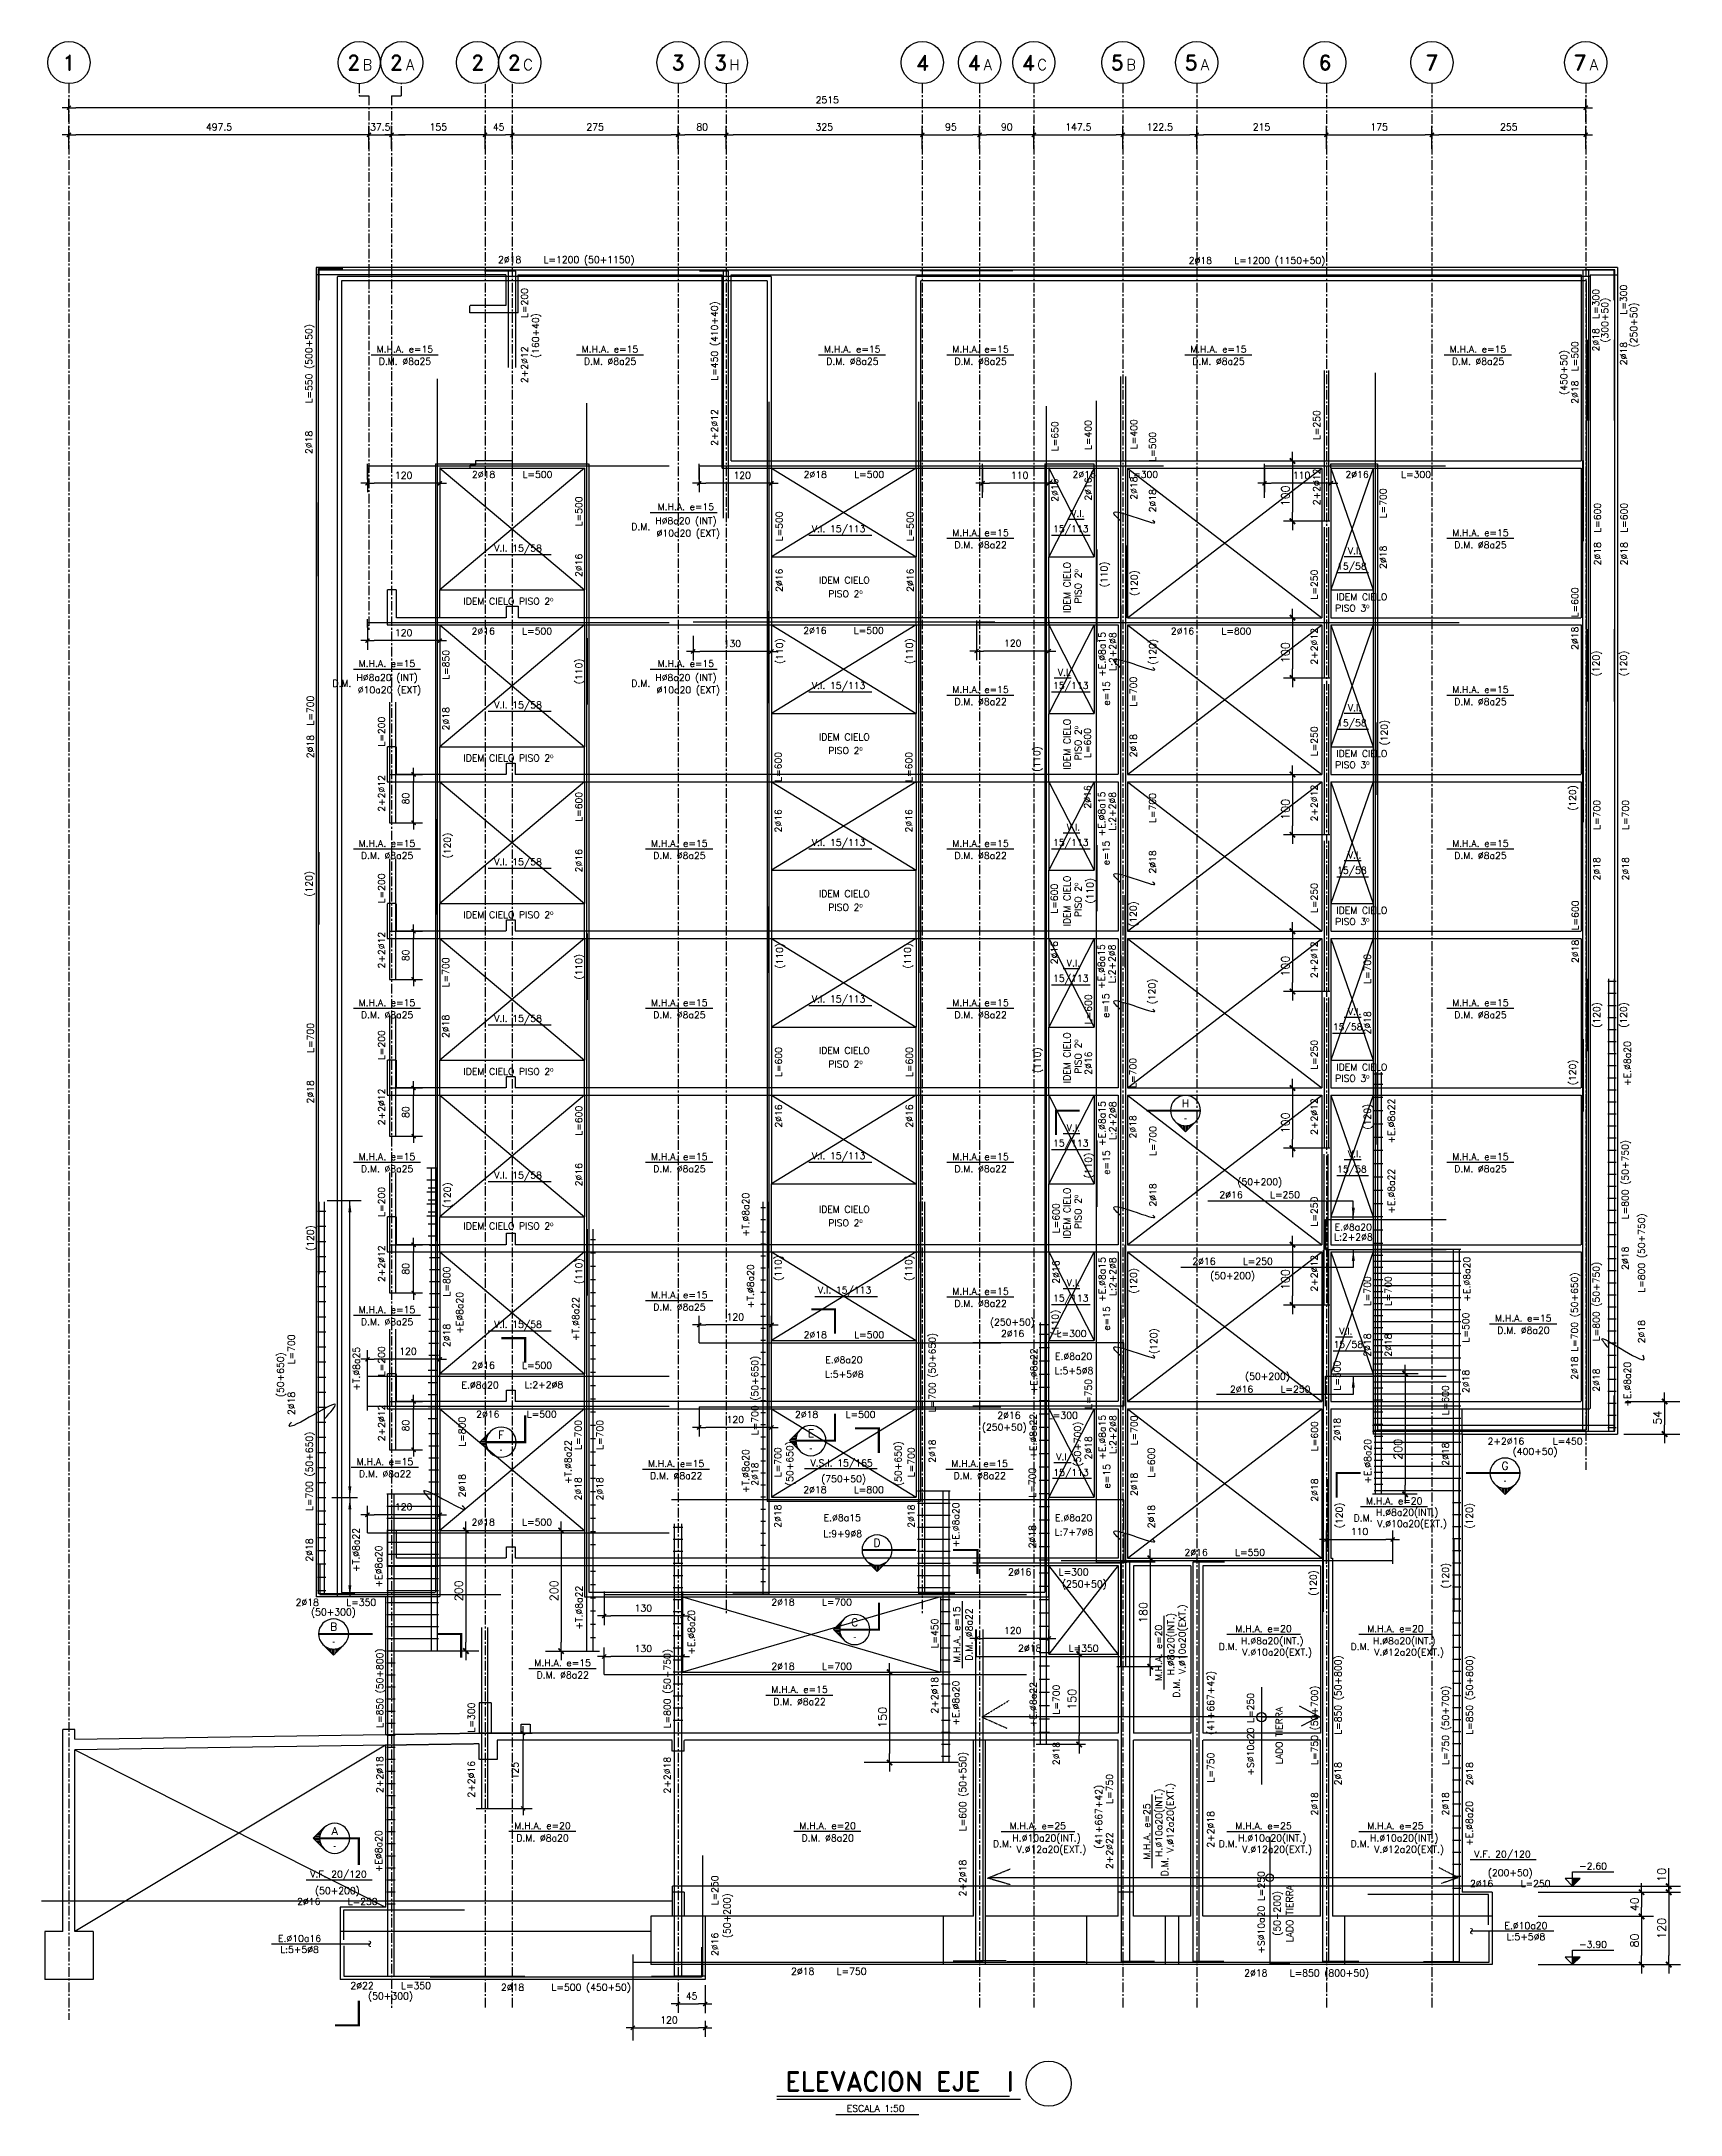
# Model space of a CAD drawing. Header units: millimetres. Extents: x 120 to 6193, y 171 to 3610.
# Drawn here: x 473 to 3191, y 171 to 3610 of the extents above; entities that cross this region are included whole.
import ezdxf
from ezdxf.enums import TextEntityAlignment as Align

# ---------------------------------------------------------------- set-up
doc = ezdxf.new("R2010")
doc.units = ezdxf.units.MM
doc.header["$LTSCALE"] = 0.5
doc.linetypes.add('CENTER', pattern=[50.8, 31.75, -6.35, 6.35, -6.35])
doc.linetypes.add('DASHED', pattern=[0.75, 0.5, -0.25])
for name, color, linetype in [('A-LINEA 015', 6, 'Continuous'), ('CONTORNO', 3, 'Continuous'), ('CONTORNOS', 3, 'Continuous'), ('COTAS1', 2, 'Continuous'), ('Cotas2', 1, 'Continuous'), ('EJES', 1, 'CENTER'), ('fe', 7, 'Continuous'), ('NIVELES', 3, 'Continuous'), ('RADIER', 1, 'DASHED'), ('revision', 1, 'Continuous'), ('SEGMENTOS1', 2, 'DASHED'), ('TEXTOS-SM', 3, 'Continuous'), ('TEXTOS1', 9, 'Continuous'), ('VANOS', 1, 'Continuous')]:
    doc.layers.add(name, color=color, linetype=linetype)
doc.styles.add('ROMAND', font='romand')
doc.styles.add('ROMANS', font='romans')
doc.styles.add('ROMANS0', font='romans.shx')
doc.styles.add('SIETE50', font='ROMAND.SHX', dxfattribs={"height": 31.5})
doc.styles.get("Standard").update_dxf_attribs({"font": 'techl___.ttf'})
doc.dimstyles.new('ING-50', dxfattribs={"dimscale": 5, "dimtxt": 2.25, "dimasz": 2.25, "dimexe": 3, "dimexo": 0, "dimgap": 1.5, "dimtad": 1, "dimdec": 1, "dimzin": 12, "dimdsep": 46, "dimtxsty": 'ROMANS', "dimblk1": 'TICK1', "dimblk2": 'TICK1', "dimsah": 1, "dimcen": 0.09, "dimclrd": 2, "dimclre": 1, "dimclrt": 3, "dimadec": 1, "dimazin": 3, "dimtfac": 1, "dimtdec": 1, "dimtix": 1, "dimtmove": 2, "dimatfit": 3, "dimfxl": 3, "dimtolj": 1, "dimtzin": 12, "dimarcsym": 0})
doc.dimstyles.new('ING50', dxfattribs={"dimscale": 50, "dimtxt": 0.27, "dimasz": 0.3, "dimexe": 0.2, "dimexo": 1, "dimgap": 0.1, "dimtad": 1, "dimzin": 12, "dimdsep": 46, "dimtxsty": 'ROMANS', "dimblk1": 'TICK1', "dimblk2": 'TICK1', "dimsah": 1, "dimcen": 0.09, "dimse1": 1, "dimse2": 1, "dimclrd": 2, "dimclre": 4, "dimclrt": 3, "dimadec": 0, "dimazin": 0, "dimtfac": 1, "dimtix": 1, "dimtmove": 2, "dimatfit": 3, "dimldrblk": 'TICK1', "dimfxl": 1, "dimtolj": 1, "dimtzin": 12, "dimarcsym": 0})

msp = doc.modelspace()

# ---------------------------------------------------------------- texts
at = {"color": 6, "style": 'SIETE50'}
msp.add_text('ELEVACION EJE  I', height=31.5, dxfattribs=at).set_placement((1705.853, 210.386))
at = {"color": 9, "style": 'ROMANS'}
msp.add_text('ESCALA 1:50', height=11.25, dxfattribs=at).set_placement((1856.05, 175.826), align=Align.CENTER)
at = {"layer": 'fe', "color": 9, "ltscale": 0.5, "style": 'ROMANS0'}
for s, p in [('(110)', (2240.325, 2725.948)), ('(120)', (2290.13, 2711.568)), ('(110)', (1702.155, 2598.569)), ('(110)', (1917.543, 2598.569)), ('(120)', (2320.908, 2597.482)), ('(110)', (1369.32, 2565.111)), ('(120)', (3056.06, 2578.204)), ('(120)', (3101.712, 2578.204)), ('(120)', (2704.811, 2463.426)), ('(110)', (2128.93, 2419.716)), ('(120)', (3017.048, 2355.1)), ('(120)', (1151.262, 2276.158)), ('(120)', (922.063, 2212.678)), ('(110)', (2216.962, 2201.221)), ('(120)', (2288.687, 2162.498)), ('(110)', (1702.155, 2093.255)), ('(110)', (1914.453, 2093.255)), ('(110)', (1369.32, 2075.111)), ('(120)', (2319.707, 2034.111)), ('(120)', (3057.039, 1995.111)), ('(120)', (3101.712, 1995.111)), ('(110)', (2129.599, 1920.111)), ('(120)', (3017.048, 1899.97)), ('(120)', (2676.82, 1826.4)), ('(110)', (2214.32, 1745.343)), ('(120)', (1151.262, 1696.158)), ('(120)', (924.32, 1625.111)), ('(110)', (1369.32, 1570.091)), ('(110)', (1699.797, 1575.412)), ('(110)', (1916.415, 1575.412)), ('(120)', (2289.113, 1554.111)), ('(110)', (2159.226, 1484.948)), ('(120)', (2322.664, 1454.111)), ('(120)', (2630.271, 1165.111)), ('(120)', (2845.936, 1164.398)), ('(120)', (2587.179, 1052.983)), ('(120)', (2806.32, 1065.111))]:
    msp.add_text(s, height=11.25, rotation=90, dxfattribs=at).set_placement(p, align=Align.CENTER)
at = {"layer": 'fe', "color": 1, "style": 'ROMANS'}
for p in [(1012.567, 454.511), (2839.098, 475.615)]:
    msp.add_text('~', height=11.25, rotation=270, dxfattribs=at).set_placement(p, align=Align.CENTER)
at = {"layer": 'TEXTOS-SM', "ltscale": 0.5, "style": 'ROMANS0'}
for s, p in [('2%%c18    L=1200 (50+1150)', (1342.995, 3242.309)), ('2%%c18    L=1200 (1150+50)', (2488.32, 3241.111)), ('2%%c18     L=500', (1253.32, 2886.154)), ('2%%c18     L=500', (1803.32, 2886.154)), ('2%%c16      L=300', (2253.398, 2886.154)), ('2%%c16      L=300', (2705.952, 2886.154)), ('(50+200)', (2492.864, 1712.728)), ('2%%c16     L=250', (2492.796, 1691.348)), ('2%%c16     L=250', (2447.736, 1580.974)), ('(50+200)', (2447.804, 1557.138)), ('(250+50)', (2082.656, 1480.079)), ('2%%c18     L=500', (1803.32, 1459.111)), ('2%%c16      L=300', (2134.736, 1461.085)), ('2%%c16     L=250', (2510.193, 1368.873)), ('(50+200)', (2505.684, 1390.253)), ('2%%c16     L=500', (1260.32, 1327.338)), ('2%%c18     L=500', (1788.987, 1326.906)), ('(250+50)', (2069.319, 1305.769)), ('2%%c16     L=300', (2124.447, 1325.526)), ('2+2%%c16     L=450', (2949.436, 1282.555)), ('(400+50)', (2949.436, 1265.585)), ('2%%c18     L=800', (1802.766, 1202.064)), ('(750+50)', (1802.766, 1220.064)), ('2%%c16     L=550', (2434.82, 1098.111)), ('2%%c16     L=300', (2142.32, 1065.526)), ('(250+50)', (2202.043, 1045.769)), ('2%%c18     L=700', (1749.82, 1015.669)), ('2%%c18     L=350', (2158.864, 939.111)), ('(50+200)', (963.451, 537.111)), ('2%%c16     L=250', (2908.22, 548.779)), ('(200+50)', (2908.22, 566.779)), ('2%%c16     L=250', (963.451, 519.111)), ('2%%c18    L=750', (1778.32, 403.145)), ('2%%c18    L=850 (800+50)', (2570.591, 400.566)), ('2%%c18     L=500 (450+50)', (1342.32, 376.801))]:
    msp.add_text(s, height=11.25, dxfattribs=at).set_placement(p, align=Align.CENTER)
for s, rotation, p in [('2+2%%c12     L=200', 90, (1279.283, 3122.059)), ('2%%c18  L=300', 90, (3055.664, 3147.628)), ('2%%c18     L=300', 90, (3101.738, 3139.715)), ('2+2%%c12     L=450 (410+40)', 90, (1594.33, 3059.037)), ('(300+50)', 90, (3070.69, 3147.628)), ('(250+50)', 90, (3118.492, 3139.715)), ('2%%c18     L=550 (500+50)', 90, (921.846, 3033.371)), ('(160+40)', 90, (1297.693, 3122.059)), ('(450+50)', 90, (3002.586, 3060.781)), ('2%%c18  L=500', 90, (3021.047, 3060.781)), ('2+2%%c12     L=250', 90, (2592.783, 2919.512)), ('2%%c16     L=650', 90, (2158.681, 2913.153)), ('2%%c16     L=400', 90, (2213.867, 2915.13)), ('2%%c18     L=400', 90, (2289.573, 2916.572)), ('2%%c18     L=500', 90, (2320.799, 2895.663)), ('2%%c18     L=700', 90, (2703.003, 2801.856)), ('2%%c16     L=500', 90, (1369.32, 2788.489)), ('2%%c16     L=500', 90, (1701.693, 2763.725)), ('2%%c16     L=500', 90, (1918.867, 2763.725)), ('2%%c18  L=600', 90, (3058.352, 2792.84)), ('2%%c18  L=600', 90, (3102.451, 2792.84)), ('2+2%%c12     L=250', 90, (2588.82, 2655.076)), ('2%%c18  L=600', 90, (3021.047, 2652.537)), ('2%%c16     L=500', 360, (1252.694, 2626.252)), ('2%%c16     L=500', 360, (1802.694, 2627.28)), ('2%%c16     L=800', 360, (2412.24, 2626.252)), ('2%%c18     L=850', 90, (1149.044, 2534.016)), ('2%%c18     L=700', 90, (2288.905, 2489.383)), ('2%%c18  L=700', 90, (924.286, 2472.923)), ('2+2%%c12     L=200', 90, (1042.258, 2411.111)), ('2%%c16     L=600', 90, (2212.916, 2404.343)), ('2+2%%c12     L=250', 90, (2588.82, 2395.076)), ('2%%c16     L=600', 90, (1699.952, 2364.671)), ('2%%c16     L=600', 90, (1916.656, 2364.671)), ('2%%c16     L=600', 90, (1369.32, 2298.489)), ('2%%c18     L=700', 90, (2320.797, 2296.459)), ('2%%c18     L=700', 90, (3057.244, 2285.111)), ('2%%c18     L=700', 90, (3104.824, 2285.111)), ('2+2%%c12     L=200', 90, (1042.258, 2151.111)), ('2%%c16     L=600', 90, (2157.757, 2146.033)), ('2+2%%c12     L=250', 90, (2588.82, 2135.076)), ('2%%c18  L=600', 90, (3021.595, 2133.232)), ('2%%c18     L=700', 90, (1148.705, 2023.826)), ('2%%c18     L=700', 90, (2676.82, 2029.565)), ('2%%c16     L=600', 90, (2214.32, 1962.691)), ('2%%c18     L=700', 90, (924.32, 1915.111)), ('2+2%%c12     L=200', 90, (1042.258, 1891.111)), ('2%%c16     L=600', 90, (1700.539, 1875.111)), ('2%%c16     L=600', 90, (1917.371, 1875.111)), ('2+2%%c12     L=250', 90, (2588.82, 1875.076)), ('2%%c18     L=700', 90, (2288.101, 1857.098)), ('2%%c16     L=600', 90, (1369.32, 1777.8)), ('2%%c18     L=700', 90, (2321.297, 1744.111)), ('2%%c18     L=800 (50+750)', 90, (3104.354, 1680.111)), ('2+2%%c12     L=200', 90, (1042.258, 1631.111)), ('2+2%%c12     L=250', 90, (2588.82, 1615.076)), ('2%%c16     L=600', 90, (2160.607, 1616.135)), ('2%%c18     L=800 (50+750)', 90, (3131.434, 1558.334)), ('2%%c18     L=800 (50+750)', 90, (3056.379, 1477.942)), ('2%%c18     L=800', 90, (1150.347, 1511.099)), ('2%%c18     L=700', 90, (2676.82, 1495.131)), ('2%%c18     L=700', 90, (2711.342, 1495.131)), ('2%%C18 L=700 (50+650)', 90, (3020.362, 1479.134)), ('2%%c18     L=500', 90, (2840.082, 1434.813)), ('2%%c18     L=700', 90, (892.652, 1398.434)), ('2+2%%c12     L=200', 90, (1042.258, 1366.887)), ('2%%c18     L=700 (50+650)', 90, (1955.345, 1360.111)), ('(50+650)', 90, (874.652, 1398.434)), ('2%%c16     L=500', 360, (1252.694, 1408.345)), ('2%%c18     L=700 (50+650)', 90, (1661.32, 1321.986)), ('2%%c18     L=500', 90, (2626.694, 1355.111)), ('2%%c18     L=750', 90, (2214.32, 1324.594)), ('2%%c18     L=600', 90, (2806.32, 1314.204)), ('2%%c18     L=800', 90, (1175.803, 1261.936)), ('2%%c18     L=700', 90, (1368.288, 1256.702)), ('2%%c18     L=700', 90, (1404.226, 1256.702)), ('(50+700)', 90, (2196.32, 1283.411)), ('2%%c18     L=700', 90, (2290.062, 1264.111)), ('2%%c18     L=600', 90, (2589.32, 1254.545)), ('2%%c18     L=700 (50+650)', 90, (922.487, 1196.155)), ('2%%c18     L=700', 90, (1699.235, 1211.335)), ('(50+650)', 90, (1719.193, 1251.036)), ('(50+650)', 90, (1898.78, 1251.036)), ('2%%c18     L=700', 90, (1920.506, 1211.335)), ('2%%c18     L=600', 90, (2318.742, 1210.567)), ('2%%c18     L=700', 90, (2121.32, 1177.291)), ('2%%c18     L=500', 360, (1252.694, 1148.345)), ('2%%c18     L=350', 360, (961.046, 1015.347)), ('(50+300)', 360, (956.891, 999.2)), ('2+2%%c18     L=450', 90, (1959.521, 915.236)), ('2+2%%c18     L=850 (50+800)', 90, (1039.32, 824.545)), ('2+2%%c18     L=800 (50+750)', 90, (1515.99, 823.619)), ('2%%c18     L=850 (50+800)', 90, (2628.256, 825.111)), ('2%%c18     L=850 (50+800)', 90, (2846.346, 825.111)), ('2%%c18     L=700', 360, (1749.82, 909.111)), ('2+2%%c18     L=750   (41+667+42)', 90, (2417.17, 760.549)), ('2%%c18     L=700', 90, (2160.976, 817.621)), ('2%%c18     L=750 (50+700)', 90, (2589.32, 775.111)), ('2%%c18     L=750 (50+700)', 90, (2806.32, 775.111)), ('2+2%%c16     L=300', 90, (1191.221, 775.87)), ('2+2%%c18     L=600 (50+550)', 90, (2005.917, 652.956)), ('2+2%%c22     L=750  ', 90, (2249.289, 665.099)), ('(41+667+42)', 90, (2231.289, 665.099)), ('2%%c16     L=250', 90, (1594.864, 501.111)), ('(50+200)', 90, (1615.139, 501.111)), ('2%%c22     L=350', 360, (1051.839, 379.413)), ('(50+300)', 360, (1051.543, 362.318))]:
    msp.add_text(s, height=11.25, rotation=rotation, dxfattribs=at).set_placement(p, align=Align.CENTER)
at = {"layer": 'TEXTOS1', "color": 9, "style": 'ROMANS'}
for s, p in [('M.H.A. e=15', (1075.386, 3093.935)), ('M.H.A. e=15', (1415.542, 3093.935)), ('M.H.A. e=15', (1817.196, 3093.935)), ('M.H.A. e=15', (2029.907, 3093.935)), ('M.H.A. e=15', (2424.294, 3093.935)), ('M.H.A. e=15', (2854.754, 3093.935)), ('D.M. %%C8a25', (1075.542, 3073.772)), ('D.M. %%C8a25', (1415.698, 3073.772)), ('D.M. %%C8a25', (1817.352, 3073.772)), ('D.M. %%C8a25', (2030.062, 3073.772)), ('D.M. %%C8a25', (2424.45, 3073.772)), ('D.M. %%C8a25', (2854.91, 3073.772)), ('H%%C8a20 (INT)', (1541.426, 2809.213)), ('M.H.A. e=15', (1541.271, 2832.454)), ('V.I. ', (2194.907, 2821.402)), ('D.M. ', (1470.352, 2799.575)), (' %%C10a20 (EXT)', (1541.426, 2788.755)), ('V.I. 15/113', (1794.619, 2796.032)), ('M.H.A. e=15', (2029.907, 2789.418)), ('15/113', (2179.493, 2796.032)), ('M.H.A. e=15', (2858.711, 2789.418)), ('V.I. 15/58', (1263.029, 2763.818)), ('D.M. %%C8a22', (2030.062, 2769.255)), ('V.I. ', (2653.865, 2759.356)), ('D.M. %%C8a25', (2858.866, 2769.255)), ('IDEM CIELO', (1803.964, 2710.735)), ('15/58', (2645.647, 2733.986)), ('IDEM CIELO PISO 2º', (1247.072, 2675.823)), ('PISO 2º', (1805.887, 2688.131)), ('IDEM CIELO', (2662.091, 2683.138)), ('PISO 3º', (2646.305, 2664.463)), ('M.H.A. e=15', (1045.778, 2572.454)), ('M.H.A. e=15', (1541.271, 2572.454)), ('D.M. ', (974.859, 2539.575)), ('H%%C8a20 (INT)', (1045.933, 2549.213)), ('D.M. ', (1470.352, 2539.575)), ('H%%C8a20 (INT)', (1541.426, 2549.213)), ('V.I. 15/113', (1794.619, 2536.032)), ('15/113', (2179.493, 2536.032)), ('V.I. ', (2172.868, 2557.86)), (' %%C10a20 (EXT)', (1045.933, 2528.755)), ('V.I. 15/58', (1263.029, 2503.818)), (' %%C10a20 (EXT)', (1541.426, 2528.755)), ('M.H.A. e=15', (2029.907, 2529.418)), ('D.M. %%C8a22', (2030.062, 2509.255)), ('V.I. ', (2653.865, 2499.356)), ('M.H.A. e=15', (2858.711, 2529.418)), ('D.M. %%C8a25', (2858.866, 2509.255)), ('15/58', (2645.647, 2473.986)), ('IDEM CIELO', (1803.964, 2450.735)), ('IDEM CIELO PISO 2º', (1247.072, 2415.823)), ('PISO 2º', (1805.887, 2428.131)), ('PISO 3º', (2646.305, 2404.463)), ('IDEM CIELO', (2662.091, 2423.138)), ('V.I. ', (2187.712, 2301.073)), ('M.H.A. e=15', (1045.778, 2274.111)), ('M.H.A. e=15', (1530.409, 2274.111)), ('V.I. 15/113', (1794.619, 2275.703)), ('M.H.A. e=15', (2029.907, 2274.111)), ('15/113', (2179.493, 2275.703)), ('M.H.A. e=15', (2858.711, 2274.111)), ('D.M. %%C8a25', (1045.933, 2253.948)), ('V.I. 15/58', (1263.029, 2243.489)), ('D.M. %%C8a25', (1530.565, 2253.948)), ('D.M. %%C8a22', (2030.062, 2253.948)), ('15/58', (2645.647, 2229.495)), ('V.I. ', (2653.865, 2254.865)), ('D.M. %%C8a25', (2858.866, 2253.948)), ('IDEM CIELO', (1803.964, 2190.735)), ('IDEM CIELO PISO 2º', (1247.072, 2155.823)), ('PISO 2º', (1805.887, 2168.131)), ('IDEM CIELO', (2662.091, 2163.138)), ('PISO 3º', (2646.305, 2144.463)), ('15/113', (2179.493, 2050.279)), ('V.I. ', (2187.712, 2075.649)), ('V.I. 15/113', (1794.619, 2016.032)), ('M.H.A. e=15', (1045.778, 2009.844)), ('D.M. %%C8a25', (1045.933, 1989.681)), ('V.I. 15/58', (1263.029, 1983.818)), ('M.H.A. e=15', (1530.409, 2009.844)), ('D.M. %%C8a25', (1530.565, 1989.681)), ('M.H.A. e=15', (2029.907, 2009.844)), ('D.M. %%C8a22', (2030.062, 1989.681)), ('V.I. ', (2653.865, 1995.194)), ('M.H.A. e=15', (2858.711, 2009.844)), ('D.M. %%C8a25', (2858.866, 1989.681)), ('15/58', (2638.662, 1969.824)), ('IDEM CIELO', (1803.964, 1930.735)), ('IDEM CIELO PISO 2º', (1247.072, 1895.823)), ('PISO 2º', (1805.887, 1908.131)), ('PISO 3º', (2646.305, 1884.463)), ('IDEM CIELO', (2662.091, 1903.138)), ('15/113', (2179.493, 1777.009)), ('V.I. ', (2187.712, 1802.379)), ('M.H.A. e=15', (1045.778, 1754.537)), ('M.H.A. e=15', (1530.409, 1754.537)), ('V.I. 15/113', (1794.619, 1756.032)), ('M.H.A. e=15', (2029.907, 1754.537)), ('V.I. ', (2653.865, 1759.278)), ('M.H.A. e=15', (2858.711, 1754.537)), ('D.M. %%C8a25', (1045.933, 1734.374)), ('V.I. 15/58', (1263.029, 1723.818)), ('D.M. %%C8a25', (1530.565, 1734.374)), ('D.M. %%C8a22', (2030.062, 1734.374)), ('15/58', (2645.647, 1733.908)), ('D.M. %%C8a25', (2858.866, 1734.374)), ('IDEM CIELO PISO 2º', (1247.072, 1639.488)), ('IDEM CIELO', (1803.964, 1667.248)), ('PISO 2º', (1805.887, 1644.644)), ('L:2+2%%C8', (2648.081, 1621.199)), ('E.%%C8a20', (2647.922, 1637.704)), ('V.I. ', (2187.712, 1545.316)), ('M.H.A. e=15', (1530.409, 1525.193)), ('D.M. %%C8a25', (1530.565, 1505.03)), ('V.I. 15/113', (1804.421, 1533.26)), ('M.H.A. e=15', (2029.907, 1531.219)), ('D.M. %%C8a22', (2030.062, 1511.056)), ('15/113', (2179.493, 1519.946)), ('M.H.A. e=15', (1045.778, 1500.751)), ('D.M. %%C8a25', (1045.933, 1480.588)), ('V.I. 15/58', (1263.029, 1476.343)), ('M.H.A. e=15', (2929.88, 1486.576)), ('15/58', (2639.675, 1443.086)), ('V.I. ', (2639.395, 1465.087)), ('D.M. %%C8a20', (2930.035, 1466.413)), ('E.%%C8a20', (1803.404, 1417.526)), ('L:5+5%%C8', (2184.851, 1399.559)), ('E.%%C8a20', (2184.289, 1423.368)), ('E.%%C8a20', (1200.034, 1375.689)), ('L:2+2%%C8', (1305.852, 1376.132)), ('L:5+5%%C8', (1803.967, 1393.718)), ('M.H.A. e=15', (1042.411, 1248.653)), ('D.M. %%C8a22', (1042.566, 1228.49)), ('M.H.A. e=15', (1525.077, 1245.455)), ('V.S.I. 15/165', (1799.463, 1246.447)), ('M.H.A. e=15', (2028.396, 1245.455)), ('15/113', (2179.947, 1230.711)), ('V.I.', (2166.275, 1256.638)), ('D.M. %%C8a22', (1525.232, 1225.292)), ('D.M. %%C8a22', (2028.551, 1225.292)), ('M.H.A. e=20', (2715.799, 1183.371)), ('H.%%C8a20(INT.)', (2737.328, 1164.629)), ('L:9+9%%C8', (1801.393, 1129.234)), ('E.%%C8a15', (1800.549, 1155.529)), ('L:7+7%%C8', (2184.851, 1131.721)), ('E.%%C8a20', (2184.289, 1155.529)), ('D.M. ', (2668.035, 1155.154)), ('V.%%C10a20(EXT.)', (2745.372, 1145.83)), ('M.H.A. e=20', (2499.137, 971.508)), ('H.%%C8a20(INT.)', (2513.682, 951.345)), ('M.H.A. e=20', (2717.839, 971.508)), ('H.%%C8a20(INT.)', (2732.384, 951.345)), ('D.M. ', (2444.388, 941.869)), ('V.%%C10a20(EXT.)', (2521.725, 932.545)), ('D.M. ', (2663.09, 941.869)), ('V.%%C12a20(EXT.)', (2740.427, 932.545)), ('M.H.A. e=15', (1336.999, 914.872)), ('D.M. %%C8a22', (1337.155, 894.709)), ('M.H.A. e=15', (1729.695, 870.763)), ('D.M. %%C8a22', (1729.851, 850.6)), ('M.H.A. e=25', (2124.79, 644.51)), ('M.H.A. e=25', (2499.137, 644.51)), ('M.H.A. e=25', (2717.839, 644.51)), ('D.M. ', (2070.041, 614.871)), ('H.%%C10a20(INT.)', (2139.335, 624.347)), ('D.M. ', (2444.388, 614.871)), ('H.%%C10a20(INT.)', (2513.682, 624.347)), ('D.M. ', (2663.09, 614.871)), ('H.%%C10a20(INT.)', (2732.384, 624.347)), ('V.%%C12a20(EXT.)', (2147.378, 605.547)), ('V.%%C12a20(EXT.)', (2521.725, 605.547)), ('V.%%C12a20(EXT.)', (2740.427, 605.547)), ('V.F. 20/120', (2895.297, 597.688)), ('V.F. 20/120', (965.242, 564.363)), ('E.%%C10a20', (2934.238, 478.904)), ('E.%%C10a16', (900.674, 457.8)), ('L:5+5%%c8', (900.674, 439.435)), ('L:5+5%%c8', (2934.238, 460.54))]:
    msp.add_text(s, height=11.25, dxfattribs=at).set_placement(p, align=Align.CENTER)
for s, p in [('IDEM CIELO', (2178.877, 2704.205)), ('PISO 2º', (2197.246, 2706.128)), ('+E.%%C8a15', (2236.807, 2593.34)), ('L:2+2%%C8', (2254.504, 2597.916)), ('e=15', (2244.109, 2528.586)), ('IDEM CIELO', (2178.877, 2444.205)), ('PISO 2º', (2197.246, 2446.128)), ('+E.%%C8a15', (2236.354, 2328.546)), ('L:2+2%%C8', (2254.051, 2333.121)), ('e=15', (2243.656, 2263.792)), ('IDEM CIELO', (2178.877, 2184.205)), ('PISO 2º', (2197.246, 2186.128)), ('+E.%%C8a15', (2235.867, 2075.428)), ('L:2+2%%C8', (2253.564, 2080.003)), ('e=15', (2243.169, 2010.674)), ('IDEM CIELO', (2178.877, 1924.205)), ('PISO 2º', (2197.246, 1926.128)), ('+E.%%C8a20', (3107.965, 1914.691)), ('+E.%%C8a15', (2236.82, 1815.15)), ('L:2+2%%C8', (2254.517, 1819.725)), ('+E.%%C8a22', (2716.59, 1819.291)), ('e=15', (2244.122, 1750.396)), ('+E.%%C8a22', (2716.59, 1702.901)), ('+T.%%C8a20', (1645.995, 1663.911)), ('IDEM CIELO', (2178.877, 1666.569)), ('PISO 2º', (2197.246, 1668.492)), ('+E.%%C8a15', (2237.037, 1556.511)), ('L:2+2%%C8', (2254.734, 1561.087)), ('+E.%%C8a20', (2841.922, 1556.936)), ('+T.%%C8a20', (1654.135, 1545.193)), ('+E%%C8a20', (1171.806, 1501.168)), ('+T.%%C8a22', (1364.135, 1490.813)), ('e=15', (2244.339, 1491.758)), ('+T.%%C8a25', (1000.495, 1408.238)), ('+E.%%C8a22', (2123.908, 1404.905)), ('+E.%%C8a20', (3107.965, 1382.752)), ('+E.%%C8a22', (2122.927, 1296.433)), ('+E.%%C8a15', (2237.32, 1294.705)), ('L:2+2%%C8', (2255.018, 1299.281)), ('+T.%%C8a22', (1351.568, 1253.523)), ('+T.%%C8a20', (1645.995, 1238.566)), ('+E.%%C8a20', (2677.353, 1254.82)), ('e=15', (2244.623, 1229.951)), ('+E.%%C8a20', (1994.502, 1149.432)), ('+T.%%C8a22', (999.852, 1107.842)), ('+E%%C8a20', (1037.507, 1080.416)), ('+T.%%C8a22', (1369.719, 1011.961)), ('+E.%%C8a20', (1555.964, 971.182)), ('M.H.A. e=15', (1996.135, 967.355)), ('D.M. %%C8a22', (2016.298, 967.511)), ('H.%%C8a20(INT.)', (2350.885, 951.54)), ('V.%%C10a20(EXT.)', (2369.685, 959.583)), ('M.H.A. e=20', (2330.722, 936.996)), ('+E.%%C8a20', (1994.502, 853.874)), ('+E.%%C8a22', (2122.775, 851.467)), ('D.M. ', (2360.361, 882.246)), ('+S%%C10a20 L=250', (2483.257, 802.124)), ('LADO TIERRA', (2530.558, 799.976)), ('H.%%C10a20(INT.)', (2331.267, 655.199)), ('V.%%C12a20(EXT.)', (2350.067, 663.242)), ('+E.%%C8a20', (2845.96, 654.2)), ('M.H.A. e=25', (2311.104, 640.654)), ('+E%%C8a20', (1037.507, 608.087)), ('D.M. ', (2340.743, 585.905)), ('+S%%C10a20 L=250', (2500.846, 506.544)), ('LADO TIERRA', (2548.147, 504.395)), ('(50+200)', (2527.184, 504.932))]:
    msp.add_text(s, height=11.25, rotation=90, dxfattribs=at).set_placement(p, align=Align.CENTER)

# ---------------------------------------------------------------- blocks, each defined once
blk = doc.blocks.new('EJE-1')
at = {"color": 3, "linetype": 'Continuous'}
blk.add_circle((0, 0), 35, dxfattribs=at)
at = {"color": 5, "linetype": 'Continuous', "style": 'ROMAND'}
blk.add_attdef('0', text='', height=25, dxfattribs=at).set_placement((0.2, 0), align=Align.MIDDLE)
blk = doc.blocks.new('eje-3')
at = {"color": 3, "linetype": 'Continuous'}
blk.add_circle((0, 0), 35, dxfattribs=at)
at = {"color": 5, "linetype": 'Continuous', "style": 'ROMAND'}
for height, p in [(25, (-9.2, 0)), (18, (13.7, -3.6))]:
    blk.add_attdef('0', text='', height=height, dxfattribs=at).set_placement(p, align=Align.MIDDLE)
blk = doc.blocks.new('TICK1')
at = {"color": 2}
for points in [[(0, 0), (-1, 0)], [(0, 0), (1, 0)]]:
    blk.add_lwpolyline(points, dxfattribs=at)
at = {"color": 2, "const_width": 0.2}
blk.add_lwpolyline([(-0.3, -0.3), (0.3, 0.3)], dxfattribs=at)
blk = doc.blocks.new('*D54')
at = {"layer": 'Defpoints', "color": 0, "ltscale": 0.5}
for p in [(1053.3, 3455), (1015.8, 3431.6), (1053.3, 3431.6)]:
    blk.add_point(p, dxfattribs=at)
at = {"layer": 'TEXTOS1', "color": 2, "lineweight": -2, "ltscale": 0.5}
for p, q in [((1004.6, 3455), (993.3, 3455)), ((1015.8, 3455), (1053.3, 3455)), ((1064.6, 3455), (1075.8, 3455))]:
    blk.add_line(p, q, dxfattribs=at)
at = {"layer": 'TEXTOS1', "color": 1, "lineweight": -2, "ltscale": 0.5}
for p, q in [((1015.8, 3431.6), (1015.8, 3470)), ((1053.3, 3431.6), (1053.3, 3470))]:
    blk.add_line(p, q, dxfattribs=at)
at = {"layer": 'TEXTOS1', "color": 2, "lineweight": -2, "ltscale": 0.5, "xscale": 11.25, "yscale": 11.25, "zscale": 11.25}
blk.add_blockref('TICK1', (1015.8, 3455), dxfattribs=at)
at = {"layer": 'TEXTOS1', "color": 2, "lineweight": -2, "ltscale": 0.5, "xscale": 11.25, "yscale": 11.25, "zscale": 11.25, "rotation": 180}
blk.add_blockref('TICK1', (1053.3, 3455), dxfattribs=at)
at = {"layer": 'TEXTOS1', "color": 3, "ltscale": 0.5, "insert": (1034.6, 3468.1), "char_height": 11.25, "attachment_point": 5, "style": 'ROMANS'}
blk.add_mtext('\\A1;37.5', dxfattribs=at)
blk = doc.blocks.new('*D55')
at = {"layer": 'Defpoints', "color": 0, "ltscale": 0.5}
for p in [(518.3, 3500), (518.3, 3476.6), (3033.3, 3476.6)]:
    blk.add_point(p, dxfattribs=at)
at = {"layer": 'TEXTOS1', "color": 1, "lineweight": -2, "ltscale": 0.5}
for p, q in [((518.3, 3476.6), (518.3, 3515)), ((3033.3, 3476.6), (3033.3, 3515))]:
    blk.add_line(p, q, dxfattribs=at)
at = {"layer": 'TEXTOS1', "color": 2, "lineweight": -2, "ltscale": 0.5}
blk.add_line((3022.1, 3500), (529.6, 3500), dxfattribs=at)
at = {"layer": 'TEXTOS1', "color": 2, "lineweight": -2, "ltscale": 0.5, "xscale": 11.25, "yscale": 11.25, "zscale": 11.25}
for p, rotation in [((518.3, 3500), 179.9999999999997), ((3033.3, 3500), 359.9999999999997)]:
    blk.add_blockref('TICK1', p, dxfattribs=dict(at, rotation=rotation))
at = {"layer": 'TEXTOS1', "color": 3, "ltscale": 0.5, "insert": (1775.8, 3513.1), "char_height": 11.25, "attachment_point": 5, "style": 'ROMANS'}
blk.add_mtext('\\A1;2515', dxfattribs=at)
blk = doc.blocks.new('*D56')
at = {"layer": 'Defpoints', "color": 0, "ltscale": 0.5}
for p in [(1053.3, 3455), (1053.3, 3431.6), (1208.3, 3431.6)]:
    blk.add_point(p, dxfattribs=at)
at = {"layer": 'TEXTOS1', "color": 1, "lineweight": -2, "ltscale": 0.5}
for p, q in [((1053.3, 3431.6), (1053.3, 3470)), ((1208.3, 3431.6), (1208.3, 3470))]:
    blk.add_line(p, q, dxfattribs=at)
at = {"layer": 'TEXTOS1', "color": 2, "lineweight": -2, "ltscale": 0.5}
blk.add_line((1197.1, 3455), (1064.6, 3455), dxfattribs=at)
at = {"layer": 'TEXTOS1', "color": 2, "lineweight": -2, "ltscale": 0.5, "xscale": 11.25, "yscale": 11.25, "zscale": 11.25}
for p, rotation in [((1053.3, 3455), 179.9999999999946), ((1208.3, 3455), 359.9999999999946)]:
    blk.add_blockref('TICK1', p, dxfattribs=dict(at, rotation=rotation))
at = {"layer": 'TEXTOS1', "color": 3, "ltscale": 0.5, "insert": (1130.8, 3468.1), "char_height": 11.25, "attachment_point": 5, "style": 'ROMANS'}
blk.add_mtext('\\A1;155', dxfattribs=at)
blk = doc.blocks.new('*D57')
at = {"layer": 'Defpoints', "color": 0, "ltscale": 0.5}
for p in [(1253.3, 3455), (1208.3, 3431.6), (1253.3, 3431.6)]:
    blk.add_point(p, dxfattribs=at)
at = {"layer": 'TEXTOS1', "color": 1, "lineweight": -2, "ltscale": 0.5}
for p, q in [((1208.3, 3431.6), (1208.3, 3470)), ((1253.3, 3431.6), (1253.3, 3470))]:
    blk.add_line(p, q, dxfattribs=at)
at = {"layer": 'TEXTOS1', "color": 2, "lineweight": -2, "ltscale": 0.5}
blk.add_line((1219.6, 3455), (1242.1, 3455), dxfattribs=at)
at = {"layer": 'TEXTOS1', "color": 2, "lineweight": -2, "ltscale": 0.5, "xscale": 11.25, "yscale": 11.25, "zscale": 11.25, "rotation": 180}
blk.add_blockref('TICK1', (1208.3, 3455), dxfattribs=at)
at = {"layer": 'TEXTOS1', "color": 2, "lineweight": -2, "ltscale": 0.5, "xscale": 11.25, "yscale": 11.25, "zscale": 11.25}
blk.add_blockref('TICK1', (1253.3, 3455), dxfattribs=at)
at = {"layer": 'TEXTOS1', "color": 3, "ltscale": 0.5, "insert": (1230.8, 3468.1), "char_height": 11.25, "attachment_point": 5, "style": 'ROMANS'}
blk.add_mtext('\\A1;45', dxfattribs=at)
blk = doc.blocks.new('*D58')
at = {"layer": 'Defpoints', "color": 0, "ltscale": 0.5}
for p in [(1528.3, 3455), (1528.3, 3431.6), (1608.3, 3431.6)]:
    blk.add_point(p, dxfattribs=at)
at = {"layer": 'TEXTOS1', "color": 1, "lineweight": -2, "ltscale": 0.5}
for p, q in [((1528.3, 3431.6), (1528.3, 3470)), ((1608.3, 3431.6), (1608.3, 3470))]:
    blk.add_line(p, q, dxfattribs=at)
at = {"layer": 'TEXTOS1', "color": 2, "lineweight": -2, "ltscale": 0.5}
blk.add_line((1597.1, 3455), (1539.6, 3455), dxfattribs=at)
at = {"layer": 'TEXTOS1', "color": 2, "lineweight": -2, "ltscale": 0.5, "xscale": 11.25, "yscale": 11.25, "zscale": 11.25}
for p, rotation in [((1528.3, 3455), 179.9999999999896), ((1608.3, 3455), 359.9999999999896)]:
    blk.add_blockref('TICK1', p, dxfattribs=dict(at, rotation=rotation))
at = {"layer": 'TEXTOS1', "color": 3, "ltscale": 0.5, "insert": (1568.3, 3468.1), "char_height": 11.25, "attachment_point": 5, "style": 'ROMANS'}
blk.add_mtext('\\A1;80', dxfattribs=at)
blk = doc.blocks.new('*D59')
at = {"layer": 'Defpoints', "color": 0, "ltscale": 0.5}
for p in [(2028.3, 3455), (1933.3, 3431.6), (2028.3, 3431.6)]:
    blk.add_point(p, dxfattribs=at)
at = {"layer": 'TEXTOS1', "color": 1, "lineweight": -2, "ltscale": 0.5}
for p, q in [((1933.3, 3431.6), (1933.3, 3470)), ((2028.3, 3431.6), (2028.3, 3470))]:
    blk.add_line(p, q, dxfattribs=at)
at = {"layer": 'TEXTOS1', "color": 2, "lineweight": -2, "ltscale": 0.5}
blk.add_line((1944.6, 3455), (2017.1, 3455), dxfattribs=at)
at = {"layer": 'TEXTOS1', "color": 2, "lineweight": -2, "ltscale": 0.5, "xscale": 11.25, "yscale": 11.25, "zscale": 11.25, "rotation": 180}
blk.add_blockref('TICK1', (1933.3, 3455), dxfattribs=at)
at = {"layer": 'TEXTOS1', "color": 2, "lineweight": -2, "ltscale": 0.5, "xscale": 11.25, "yscale": 11.25, "zscale": 11.25}
blk.add_blockref('TICK1', (2028.3, 3455), dxfattribs=at)
at = {"layer": 'TEXTOS1', "color": 3, "ltscale": 0.5, "insert": (1980.8, 3468.1), "char_height": 11.25, "attachment_point": 5, "style": 'ROMANS'}
blk.add_mtext('\\A1;95', dxfattribs=at)
blk = doc.blocks.new('*D60')
at = {"layer": 'Defpoints', "color": 0, "ltscale": 0.5}
for p in [(2028.3, 3455), (2028.3, 3431.6), (2118.3, 3431.6)]:
    blk.add_point(p, dxfattribs=at)
at = {"layer": 'TEXTOS1', "color": 1, "lineweight": -2, "ltscale": 0.5}
for p, q in [((2028.3, 3431.6), (2028.3, 3470)), ((2118.3, 3431.6), (2118.3, 3470))]:
    blk.add_line(p, q, dxfattribs=at)
at = {"layer": 'TEXTOS1', "color": 2, "lineweight": -2, "ltscale": 0.5}
blk.add_line((2107.1, 3455), (2039.6, 3455), dxfattribs=at)
at = {"layer": 'TEXTOS1', "color": 2, "lineweight": -2, "ltscale": 0.5, "xscale": 11.25, "yscale": 11.25, "zscale": 11.25}
for p, rotation in [((2028.3, 3455), 179.9999999999907), ((2118.3, 3455), 359.9999999999907)]:
    blk.add_blockref('TICK1', p, dxfattribs=dict(at, rotation=rotation))
at = {"layer": 'TEXTOS1', "color": 3, "ltscale": 0.5, "insert": (2073.3, 3468.1), "char_height": 11.25, "attachment_point": 5, "style": 'ROMANS'}
blk.add_mtext('\\A1;90', dxfattribs=at)
blk = doc.blocks.new('*D61')
at = {"layer": 'Defpoints', "color": 0, "ltscale": 0.5}
for p in [(2265.8, 3455), (2118.3, 3431.6), (2265.8, 3431.6)]:
    blk.add_point(p, dxfattribs=at)
at = {"layer": 'TEXTOS1', "color": 1, "lineweight": -2, "ltscale": 0.5}
for p, q in [((2118.3, 3431.6), (2118.3, 3470)), ((2265.8, 3431.6), (2265.8, 3470))]:
    blk.add_line(p, q, dxfattribs=at)
at = {"layer": 'TEXTOS1', "color": 2, "lineweight": -2, "ltscale": 0.5}
blk.add_line((2129.6, 3455), (2254.6, 3455), dxfattribs=at)
at = {"layer": 'TEXTOS1', "color": 2, "lineweight": -2, "ltscale": 0.5, "xscale": 11.25, "yscale": 11.25, "zscale": 11.25, "rotation": 180}
blk.add_blockref('TICK1', (2118.3, 3455), dxfattribs=at)
at = {"layer": 'TEXTOS1', "color": 2, "lineweight": -2, "ltscale": 0.5, "xscale": 11.25, "yscale": 11.25, "zscale": 11.25}
blk.add_blockref('TICK1', (2265.8, 3455), dxfattribs=at)
at = {"layer": 'TEXTOS1', "color": 3, "ltscale": 0.5, "insert": (2192.1, 3468.1), "char_height": 11.25, "attachment_point": 5, "style": 'ROMANS'}
blk.add_mtext('\\A1;147.5', dxfattribs=at)
blk = doc.blocks.new('*D62')
at = {"layer": 'Defpoints', "color": 0, "ltscale": 0.5}
for p in [(2388.3, 3455), (2265.8, 3431.6), (2388.3, 3431.6)]:
    blk.add_point(p, dxfattribs=at)
at = {"layer": 'TEXTOS1', "color": 1, "lineweight": -2, "ltscale": 0.5}
for p, q in [((2265.8, 3431.6), (2265.8, 3470)), ((2388.3, 3431.6), (2388.3, 3470))]:
    blk.add_line(p, q, dxfattribs=at)
at = {"layer": 'TEXTOS1', "color": 2, "lineweight": -2, "ltscale": 0.5}
blk.add_line((2277.1, 3455), (2377.1, 3455), dxfattribs=at)
at = {"layer": 'TEXTOS1', "color": 2, "lineweight": -2, "ltscale": 0.5, "xscale": 11.25, "yscale": 11.25, "zscale": 11.25, "rotation": 180}
blk.add_blockref('TICK1', (2265.8, 3455), dxfattribs=at)
at = {"layer": 'TEXTOS1', "color": 2, "lineweight": -2, "ltscale": 0.5, "xscale": 11.25, "yscale": 11.25, "zscale": 11.25}
blk.add_blockref('TICK1', (2388.3, 3455), dxfattribs=at)
at = {"layer": 'TEXTOS1', "color": 3, "ltscale": 0.5, "insert": (2327.1, 3468.1), "char_height": 11.25, "attachment_point": 5, "style": 'ROMANS'}
blk.add_mtext('\\A1;122.5', dxfattribs=at)
blk = doc.blocks.new('*D63')
at = {"layer": 'Defpoints', "color": 0, "ltscale": 0.5}
for p in [(2388.3, 3455), (2388.3, 3431.6), (2603.3, 3431.6)]:
    blk.add_point(p, dxfattribs=at)
at = {"layer": 'TEXTOS1', "color": 1, "lineweight": -2, "ltscale": 0.5}
for p, q in [((2388.3, 3431.6), (2388.3, 3470)), ((2603.3, 3431.6), (2603.3, 3470))]:
    blk.add_line(p, q, dxfattribs=at)
at = {"layer": 'TEXTOS1', "color": 2, "lineweight": -2, "ltscale": 0.5}
blk.add_line((2592.1, 3455), (2399.6, 3455), dxfattribs=at)
at = {"layer": 'TEXTOS1', "color": 2, "lineweight": -2, "ltscale": 0.5, "xscale": 11.25, "yscale": 11.25, "zscale": 11.25}
for p, rotation in [((2388.3, 3455), 180.0000000000039), ((2603.3, 3455), 3.836930773104541e-12)]:
    blk.add_blockref('TICK1', p, dxfattribs=dict(at, rotation=rotation))
at = {"layer": 'TEXTOS1', "color": 3, "ltscale": 0.5, "insert": (2495.8, 3468.1), "char_height": 11.25, "attachment_point": 5, "style": 'ROMANS'}
blk.add_mtext('\\A1;215', dxfattribs=at)
blk = doc.blocks.new('*D64')
at = {"layer": 'Defpoints', "color": 0, "ltscale": 0.5}
for p in [(2778.3, 3455), (2603.3, 3431.6), (2778.3, 3431.6)]:
    blk.add_point(p, dxfattribs=at)
at = {"layer": 'TEXTOS1', "color": 1, "lineweight": -2, "ltscale": 0.5}
for p, q in [((2603.3, 3431.6), (2603.3, 3470)), ((2778.3, 3431.6), (2778.3, 3470))]:
    blk.add_line(p, q, dxfattribs=at)
at = {"layer": 'TEXTOS1', "color": 2, "lineweight": -2, "ltscale": 0.5}
blk.add_line((2614.6, 3455), (2767.1, 3455), dxfattribs=at)
at = {"layer": 'TEXTOS1', "color": 2, "lineweight": -2, "ltscale": 0.5, "xscale": 11.25, "yscale": 11.25, "zscale": 11.25, "rotation": 180}
blk.add_blockref('TICK1', (2603.3, 3455), dxfattribs=at)
at = {"layer": 'TEXTOS1', "color": 2, "lineweight": -2, "ltscale": 0.5, "xscale": 11.25, "yscale": 11.25, "zscale": 11.25}
blk.add_blockref('TICK1', (2778.3, 3455), dxfattribs=at)
at = {"layer": 'TEXTOS1', "color": 3, "ltscale": 0.5, "insert": (2690.8, 3468.1), "char_height": 11.25, "attachment_point": 5, "style": 'ROMANS'}
blk.add_mtext('\\A1;175', dxfattribs=at)
blk = doc.blocks.new('*D65')
at = {"layer": 'Defpoints', "color": 0, "ltscale": 0.5}
for p in [(2778.3, 3455), (2778.3, 3431.6), (3033.3, 3431.6)]:
    blk.add_point(p, dxfattribs=at)
at = {"layer": 'TEXTOS1', "color": 1, "lineweight": -2, "ltscale": 0.5}
for p, q in [((2778.3, 3431.6), (2778.3, 3470)), ((3033.3, 3431.6), (3033.3, 3470))]:
    blk.add_line(p, q, dxfattribs=at)
at = {"layer": 'TEXTOS1', "color": 2, "lineweight": -2, "ltscale": 0.5}
blk.add_line((3022.1, 3455), (2789.6, 3455), dxfattribs=at)
at = {"layer": 'TEXTOS1', "color": 2, "lineweight": -2, "ltscale": 0.5, "xscale": 11.25, "yscale": 11.25, "zscale": 11.25}
for p, rotation in [((2778.3, 3455), 180.0000000000065), ((3033.3, 3455), 6.474820679613913e-12)]:
    blk.add_blockref('TICK1', p, dxfattribs=dict(at, rotation=rotation))
at = {"layer": 'TEXTOS1', "color": 3, "ltscale": 0.5, "insert": (2905.8, 3468.1), "char_height": 11.25, "attachment_point": 5, "style": 'ROMANS'}
blk.add_mtext('\\A1;255', dxfattribs=at)
blk = doc.blocks.new('*D10')
at = {"layer": 'Defpoints', "color": 0, "ltscale": 0.5}
for p in [(1528.3, 3455), (1253.3, 3431.6), (1528.3, 3431.6)]:
    blk.add_point(p, dxfattribs=at)
at = {"layer": 'TEXTOS1', "color": 1, "lineweight": -2, "ltscale": 0.5}
for p, q in [((1253.3, 3431.6), (1253.3, 3470)), ((1528.3, 3431.6), (1528.3, 3470))]:
    blk.add_line(p, q, dxfattribs=at)
at = {"layer": 'TEXTOS1', "color": 2, "lineweight": -2, "ltscale": 0.5}
blk.add_line((1264.6, 3455), (1517.1, 3455), dxfattribs=at)
at = {"layer": 'TEXTOS1', "color": 2, "lineweight": -2, "ltscale": 0.5, "xscale": 11.25, "yscale": 11.25, "zscale": 11.25, "rotation": 180}
blk.add_blockref('TICK1', (1253.3, 3455), dxfattribs=at)
at = {"layer": 'TEXTOS1', "color": 2, "lineweight": -2, "ltscale": 0.5, "xscale": 11.25, "yscale": 11.25, "zscale": 11.25}
blk.add_blockref('TICK1', (1528.3, 3455), dxfattribs=at)
at = {"layer": 'TEXTOS1', "color": 3, "ltscale": 0.5, "insert": (1390.8, 3468.1), "char_height": 11.25, "attachment_point": 5, "style": 'ROMANS'}
blk.add_mtext('\\A1;275', dxfattribs=at)
blk = doc.blocks.new('*D11')
at = {"layer": 'Defpoints', "color": 0, "ltscale": 0.5}
for p in [(518.3, 3455), (518.3, 3431.6), (1015.8, 3431.6)]:
    blk.add_point(p, dxfattribs=at)
at = {"layer": 'TEXTOS1', "color": 1, "lineweight": -2, "ltscale": 0.5}
for p, q in [((518.3, 3431.6), (518.3, 3470)), ((1015.8, 3431.6), (1015.8, 3470))]:
    blk.add_line(p, q, dxfattribs=at)
at = {"layer": 'TEXTOS1', "color": 2, "lineweight": -2, "ltscale": 0.5}
blk.add_line((1004.6, 3455), (529.6, 3455), dxfattribs=at)
at = {"layer": 'TEXTOS1', "color": 2, "lineweight": -2, "ltscale": 0.5, "xscale": 11.25, "yscale": 11.25, "zscale": 11.25}
for p, rotation in [((518.3, 3455), 179.999999999995), ((1015.8, 3455), 359.9999999999949)]:
    blk.add_blockref('TICK1', p, dxfattribs=dict(at, rotation=rotation))
at = {"layer": 'TEXTOS1', "color": 3, "ltscale": 0.5, "insert": (767.1, 3468.1), "char_height": 11.25, "attachment_point": 5, "style": 'ROMANS'}
blk.add_mtext('\\A1;497.5', dxfattribs=at)
blk = doc.blocks.new('*D12')
at = {"layer": 'COTAS1', "color": 2, "lineweight": -2}
blk.add_line((3164.2, 1339.1), (3164.2, 1315.1), dxfattribs=at)
at = {"layer": 'Defpoints', "color": 0}
for p in [(3175.8, 1354.1), (3164.2, 1300.1), (3175.8, 1300.1)]:
    blk.add_point(p, dxfattribs=at)
at = {"layer": 'COTAS1', "color": 2, "lineweight": -2, "xscale": 15, "yscale": 15, "zscale": 15}
for p, rotation in [((3164.2, 1354.1), 90), ((3164.2, 1300.1), 270)]:
    blk.add_blockref('TICK1', p, dxfattribs=dict(at, rotation=rotation))
at = {"layer": 'COTAS1', "color": 3, "insert": (3152.4, 1327.1), "char_height": 13.5, "attachment_point": 5, "rotation": 90, "style": 'ROMANS'}
blk.add_mtext('\\A1;54', dxfattribs=at)
blk = doc.blocks.new('nivel-el')
at = {"linetype": 'Continuous'}
blk.add_hatch(color=1, dxfattribs=at).paths.add_polyline_path([(0, 0), (12.5, 12.5), (0, 12.5)])
at = {"color": 3}
blk.add_lwpolyline([(0, 0), (12.5, 12.5), (0, 12.5), (-12.5, 12.5), (0, 0), (0, 12.5), (0, 23.6), (68.4, 23.6)], dxfattribs=at)
at = {"color": 3, "style": 'ROMANS'}
blk.add_attdef('%%P0.00', text='', height=11.2, dxfattribs=at).set_placement((34, 27.7), align=Align.CENTER)
blk = doc.blocks.new('*D13')
at = {"layer": 'COTAS1', "color": 2, "lineweight": -2}
blk.add_line((3126, 485.1), (3126, 435.1), dxfattribs=at)
at = {"layer": 'Defpoints', "color": 0}
for p in [(3137.6, 500.1), (3126, 420.1), (3137.6, 420.1)]:
    blk.add_point(p, dxfattribs=at)
at = {"layer": 'COTAS1', "color": 2, "lineweight": -2, "xscale": 15, "yscale": 15, "zscale": 15}
for p, rotation in [((3126, 500.1), 90), ((3126, 420.1), 270)]:
    blk.add_blockref('TICK1', p, dxfattribs=dict(at, rotation=rotation))
at = {"layer": 'COTAS1', "color": 3, "insert": (3114.3, 460.1), "char_height": 13.5, "attachment_point": 5, "rotation": 90, "style": 'ROMANS'}
blk.add_mtext('\\A1;80', dxfattribs=at)
blk = doc.blocks.new('*D14')
at = {"layer": 'COTAS1', "color": 2, "lineweight": -2}
blk.add_line((3126, 525.1), (3126, 515.1), dxfattribs=at)
at = {"layer": 'Defpoints', "color": 0}
for p in [(3137.6, 540.1), (3126, 500.1), (3137.6, 500.1)]:
    blk.add_point(p, dxfattribs=at)
at = {"layer": 'COTAS1', "color": 2, "lineweight": -2, "xscale": 15, "yscale": 15, "zscale": 15}
for p, rotation in [((3126, 540.1), 90), ((3126, 500.1), 270)]:
    blk.add_blockref('TICK1', p, dxfattribs=dict(at, rotation=rotation))
at = {"layer": 'COTAS1', "color": 3, "insert": (3114.3, 520.1), "char_height": 13.5, "attachment_point": 5, "rotation": 90, "style": 'ROMANS'}
blk.add_mtext('\\A1;40', dxfattribs=at)
blk = doc.blocks.new('*D15')
at = {"layer": 'COTAS1', "color": 2, "lineweight": -2}
for p, q in [((3171, 565.1), (3171, 580.1)), ((3171, 550.1), (3171, 540.1)), ((3171, 525.1), (3171, 510.1))]:
    blk.add_line(p, q, dxfattribs=at)
at = {"layer": 'Defpoints', "color": 0}
for p in [(3171, 540.1), (3182.6, 550.1), (3182.6, 540.1)]:
    blk.add_point(p, dxfattribs=at)
at = {"layer": 'COTAS1', "color": 2, "lineweight": -2, "xscale": 15, "yscale": 15, "zscale": 15}
for p, rotation in [((3171, 550.1), 270), ((3171, 540.1), 90)]:
    blk.add_blockref('TICK1', p, dxfattribs=dict(at, rotation=rotation))
at = {"layer": 'COTAS1', "color": 3, "insert": (3159.3, 568.8), "char_height": 13.5, "attachment_point": 5, "rotation": 90, "style": 'ROMANS'}
blk.add_mtext('\\A1;10', dxfattribs=at)
blk = doc.blocks.new('*D16')
at = {"layer": 'COTAS1', "color": 2, "lineweight": -2}
blk.add_line((3171, 525.1), (3171, 435.1), dxfattribs=at)
at = {"layer": 'Defpoints', "color": 0}
for p in [(3182.6, 540.1), (3171, 420.1), (3182.6, 420.1)]:
    blk.add_point(p, dxfattribs=at)
at = {"layer": 'COTAS1', "color": 2, "lineweight": -2, "xscale": 15, "yscale": 15, "zscale": 15}
for p, rotation in [((3171, 540.1), 90), ((3171, 420.1), 270)]:
    blk.add_blockref('TICK1', p, dxfattribs=dict(at, rotation=rotation))
at = {"layer": 'COTAS1', "color": 3, "insert": (3159.3, 480.1), "char_height": 13.5, "attachment_point": 5, "rotation": 90, "style": 'ROMANS'}
blk.add_mtext('\\A1;120', dxfattribs=at)
blk = doc.blocks.new('*D21')
at = {"layer": 'Defpoints', "color": 0, "ltscale": 0.5}
for p in [(1528.3, 366.4), (1573.3, 366.4), (1573.3, 354.8)]:
    blk.add_point(p, dxfattribs=at)
at = {"layer": 'TEXTOS1', "color": 1, "lineweight": -2, "ltscale": 0.5}
for p, q in [((1528.3, 366.4), (1528.3, 339.8)), ((1573.3, 366.4), (1573.3, 339.8))]:
    blk.add_line(p, q, dxfattribs=at)
at = {"layer": 'TEXTOS1', "color": 2, "lineweight": -2, "ltscale": 0.5}
blk.add_line((1539.6, 354.8), (1562.1, 354.8), dxfattribs=at)
at = {"layer": 'TEXTOS1', "color": 2, "lineweight": -2, "ltscale": 0.5, "xscale": 11.25, "yscale": 11.25, "zscale": 11.25, "rotation": 180}
blk.add_blockref('TICK1', (1528.3, 354.8), dxfattribs=at)
at = {"layer": 'TEXTOS1', "color": 2, "lineweight": -2, "ltscale": 0.5, "xscale": 11.25, "yscale": 11.25, "zscale": 11.25}
blk.add_blockref('TICK1', (1573.3, 354.8), dxfattribs=at)
at = {"layer": 'TEXTOS1', "color": 3, "ltscale": 0.5, "insert": (1550.8, 367.9), "char_height": 11.25, "attachment_point": 5, "style": 'ROMANS'}
blk.add_mtext('\\A1;45', dxfattribs=at)
blk = doc.blocks.new('*D22')
at = {"layer": 'Defpoints', "color": 0, "ltscale": 0.5}
for p in [(1453.3, 326.6), (1573.3, 326.6), (1573.3, 315.1)]:
    blk.add_point(p, dxfattribs=at)
at = {"layer": 'TEXTOS1', "color": 1, "lineweight": -2, "ltscale": 0.5}
for p, q in [((1453.3, 326.6), (1453.3, 300.1)), ((1573.3, 326.6), (1573.3, 300.1))]:
    blk.add_line(p, q, dxfattribs=at)
at = {"layer": 'TEXTOS1', "color": 2, "lineweight": -2, "ltscale": 0.5}
blk.add_line((1464.6, 315.1), (1562.1, 315.1), dxfattribs=at)
at = {"layer": 'TEXTOS1', "color": 2, "lineweight": -2, "ltscale": 0.5, "xscale": 11.25, "yscale": 11.25, "zscale": 11.25, "rotation": 180}
blk.add_blockref('TICK1', (1453.3, 315.1), dxfattribs=at)
at = {"layer": 'TEXTOS1', "color": 2, "lineweight": -2, "ltscale": 0.5, "xscale": 11.25, "yscale": 11.25, "zscale": 11.25}
blk.add_blockref('TICK1', (1573.3, 315.1), dxfattribs=at)
at = {"layer": 'TEXTOS1', "color": 3, "ltscale": 0.5, "insert": (1513.3, 328.2), "char_height": 11.25, "attachment_point": 5, "style": 'ROMANS'}
blk.add_mtext('\\A1;120', dxfattribs=at)
blk = doc.blocks.new('*D23')
at = {"layer": 'Defpoints', "color": 0, "ltscale": 0.5}
for p in [(1193.3, 804.1), (1271.3, 804.1), (1193.3, 679.1)]:
    blk.add_point(p, dxfattribs=at)
at = {"layer": 'fe', "color": 1, "lineweight": -2, "ltscale": 0.5}
for p, q in [((1193.3, 804.1), (1286.3, 804.1)), ((1193.3, 679.1), (1286.3, 679.1))]:
    blk.add_line(p, q, dxfattribs=at)
at = {"layer": 'fe', "color": 2, "lineweight": -2, "ltscale": 0.5}
blk.add_line((1271.3, 690.4), (1271.3, 792.9), dxfattribs=at)
at = {"layer": 'fe', "color": 2, "lineweight": -2, "ltscale": 0.5, "xscale": 11.25, "yscale": 11.25, "zscale": 11.25}
for p, rotation in [((1271.3, 804.1), 90), ((1271.3, 679.1), 270)]:
    blk.add_blockref('TICK1', p, dxfattribs=dict(at, rotation=rotation))
at = {"layer": 'fe', "color": 3, "ltscale": 0.5, "insert": (1258.1, 741.6), "char_height": 11.25, "attachment_point": 5, "rotation": 90, "style": 'ROMANS'}
blk.add_mtext('\\A1;125', dxfattribs=at)
blk = doc.blocks.new('*D24')
at = {"layer": 'COTAS1', "color": 2, "lineweight": -2}
blk.add_line((1334.4, 1125.1), (1334.4, 955.1), dxfattribs=at)
at = {"layer": 'Defpoints', "color": 0}
for p in [(1346, 1140.1), (1334.4, 940.1), (1346, 940.1)]:
    blk.add_point(p, dxfattribs=at)
at = {"layer": 'COTAS1', "color": 2, "lineweight": -2, "xscale": 15, "yscale": 15, "zscale": 15}
for p, rotation in [((1334.4, 1140.1), 90), ((1334.4, 940.1), 270)]:
    blk.add_blockref('TICK1', p, dxfattribs=dict(at, rotation=rotation))
at = {"layer": 'COTAS1', "color": 3, "insert": (1322.6, 1040.1), "char_height": 13.5, "attachment_point": 5, "rotation": 90, "style": 'ROMANS'}
blk.add_mtext('\\A1;200', dxfattribs=at)
blk = doc.blocks.new('*D25')
at = {"layer": 'COTAS1', "color": 2, "lineweight": -2}
blk.add_line((1176.5, 1125.1), (1176.5, 955.1), dxfattribs=at)
at = {"layer": 'Defpoints', "color": 0}
for p in [(1164.8, 1140.1), (1164.8, 940.1), (1176.5, 940.1)]:
    blk.add_point(p, dxfattribs=at)
at = {"layer": 'COTAS1', "color": 2, "lineweight": -2, "xscale": 15, "yscale": 15, "zscale": 15}
for p, rotation in [((1176.5, 1140.1), 90), ((1176.5, 940.1), 270)]:
    blk.add_blockref('TICK1', p, dxfattribs=dict(at, rotation=rotation))
at = {"layer": 'COTAS1', "color": 3, "insert": (1164.7, 1040.1), "char_height": 13.5, "attachment_point": 5, "rotation": 90, "style": 'ROMANS'}
blk.add_mtext('\\A1;200', dxfattribs=at)
blk = doc.blocks.new('*D26')
at = {"layer": 'COTAS1', "color": 2, "lineweight": -2}
blk.add_line((1879.1, 890.1), (1879.1, 770.1), dxfattribs=at)
at = {"layer": 'Defpoints', "color": 0}
for p in [(1890.8, 905.1), (1879.1, 755.1), (1890.8, 755.1)]:
    blk.add_point(p, dxfattribs=at)
at = {"layer": 'COTAS1', "color": 2, "lineweight": -2, "xscale": 15, "yscale": 15, "zscale": 15}
for p, rotation in [((1879.1, 905.1), 90), ((1879.1, 755.1), 270)]:
    blk.add_blockref('TICK1', p, dxfattribs=dict(at, rotation=rotation))
at = {"layer": 'COTAS1', "color": 3, "insert": (1867.4, 830.1), "char_height": 13.5, "attachment_point": 5, "rotation": 90, "style": 'ROMANS'}
blk.add_mtext('\\A1;150', dxfattribs=at)
blk = doc.blocks.new('*D27')
at = {"layer": 'COTAS1', "color": 2, "lineweight": -2}
blk.add_line((2193.4, 920.1), (2193.4, 800.1), dxfattribs=at)
at = {"layer": 'Defpoints', "color": 0}
for p in [(2205, 935.1), (2193.4, 785.1), (2205, 785.1)]:
    blk.add_point(p, dxfattribs=at)
at = {"layer": 'COTAS1', "color": 2, "lineweight": -2, "xscale": 15, "yscale": 15, "zscale": 15}
for p, rotation in [((2193.4, 935.1), 90), ((2193.4, 785.1), 270)]:
    blk.add_blockref('TICK1', p, dxfattribs=dict(at, rotation=rotation))
at = {"layer": 'COTAS1', "color": 3, "insert": (2181.6, 860.1), "char_height": 13.5, "attachment_point": 5, "rotation": 90, "style": 'ROMANS'}
blk.add_mtext('\\A1;150', dxfattribs=at)
blk = doc.blocks.new('*D28')
at = {"layer": 'COTAS1', "color": 2, "lineweight": -2}
blk.add_line((2311.3, 1079.1), (2311.3, 929.1), dxfattribs=at)
at = {"layer": 'Defpoints', "color": 0}
for p in [(2322.9, 1094.1), (2311.3, 914.1), (2322.9, 914.1)]:
    blk.add_point(p, dxfattribs=at)
at = {"layer": 'COTAS1', "color": 2, "lineweight": -2, "xscale": 15, "yscale": 15, "zscale": 15}
for p, rotation in [((2311.3, 1094.1), 90), ((2311.3, 914.1), 270)]:
    blk.add_blockref('TICK1', p, dxfattribs=dict(at, rotation=rotation))
at = {"layer": 'COTAS1', "color": 3, "insert": (2299.6, 1004.1), "char_height": 13.5, "attachment_point": 5, "rotation": 90, "style": 'ROMANS'}
blk.add_mtext('\\A1;180', dxfattribs=at)
blk = doc.blocks.new('*D29')
at = {"layer": 'COTAS1', "color": 2, "lineweight": -2}
blk.add_line((2734, 1385.1), (2734, 1215.1), dxfattribs=at)
at = {"layer": 'Defpoints', "color": 0}
for p in [(2745.6, 1400.1), (2734, 1200.1), (2745.6, 1200.1)]:
    blk.add_point(p, dxfattribs=at)
at = {"layer": 'COTAS1', "color": 2, "lineweight": -2, "xscale": 15, "yscale": 15, "zscale": 15}
for p, rotation in [((2734, 1400.1), 90), ((2734, 1200.1), 270)]:
    blk.add_blockref('TICK1', p, dxfattribs=dict(at, rotation=rotation))
at = {"layer": 'COTAS1', "color": 3, "insert": (2722.2, 1274.8), "char_height": 13.5, "attachment_point": 5, "rotation": 90, "style": 'ROMANS'}
blk.add_mtext('\\A1;200', dxfattribs=at)
blk = doc.blocks.new('*D30')
at = {"layer": 'COTAS1', "color": 2, "lineweight": -2}
blk.add_line((2547.1, 1859.1), (2547.1, 1789.1), dxfattribs=at)
at = {"layer": 'Defpoints', "color": 0}
for p in [(2558.7, 1874.1), (2547.1, 1774.1), (2558.7, 1774.1)]:
    blk.add_point(p, dxfattribs=at)
at = {"layer": 'COTAS1', "color": 2, "lineweight": -2, "xscale": 15, "yscale": 15, "zscale": 15}
for p, rotation in [((2547.1, 1874.1), 90), ((2547.1, 1774.1), 270)]:
    blk.add_blockref('TICK1', p, dxfattribs=dict(at, rotation=rotation))
at = {"layer": 'COTAS1', "color": 3, "insert": (2535.3, 1816.2), "char_height": 13.5, "attachment_point": 5, "rotation": 90, "style": 'ROMANS'}
blk.add_mtext('\\A1;100', dxfattribs=at)
blk = doc.blocks.new('*D31')
at = {"layer": 'COTAS1', "color": 2, "lineweight": -2}
blk.add_line((2547.1, 2119.1), (2547.1, 2049.1), dxfattribs=at)
at = {"layer": 'Defpoints', "color": 0}
for p in [(2558.7, 2134.1), (2547.1, 2034.1), (2558.7, 2034.1)]:
    blk.add_point(p, dxfattribs=at)
at = {"layer": 'COTAS1', "color": 2, "lineweight": -2, "xscale": 15, "yscale": 15, "zscale": 15}
for p, rotation in [((2547.1, 2134.1), 90), ((2547.1, 2034.1), 270)]:
    blk.add_blockref('TICK1', p, dxfattribs=dict(at, rotation=rotation))
at = {"layer": 'COTAS1', "color": 3, "insert": (2535.3, 2076.2), "char_height": 13.5, "attachment_point": 5, "rotation": 90, "style": 'ROMANS'}
blk.add_mtext('\\A1;100', dxfattribs=at)
blk = doc.blocks.new('*D119')
at = {"layer": 'COTAS1', "color": 2, "lineweight": -2}
blk.add_line((2547.1, 2379.1), (2547.1, 2309.1), dxfattribs=at)
at = {"layer": 'Defpoints', "color": 0}
for p in [(2558.7, 2394.1), (2547.1, 2294.1), (2558.7, 2294.1)]:
    blk.add_point(p, dxfattribs=at)
at = {"layer": 'COTAS1', "color": 2, "lineweight": -2, "xscale": 15, "yscale": 15, "zscale": 15}
for p, rotation in [((2547.1, 2394.1), 90), ((2547.1, 2294.1), 270)]:
    blk.add_blockref('TICK1', p, dxfattribs=dict(at, rotation=rotation))
at = {"layer": 'COTAS1', "color": 3, "insert": (2535.3, 2336.2), "char_height": 13.5, "attachment_point": 5, "rotation": 90, "style": 'ROMANS'}
blk.add_mtext('\\A1;100', dxfattribs=at)
blk = doc.blocks.new('*D32')
at = {"layer": 'COTAS1', "color": 2, "lineweight": -2}
blk.add_line((2547.1, 1599.1), (2547.1, 1529.1), dxfattribs=at)
at = {"layer": 'Defpoints', "color": 0}
for p in [(2558.7, 1614.1), (2547.1, 1514.1), (2558.7, 1514.1)]:
    blk.add_point(p, dxfattribs=at)
at = {"layer": 'COTAS1', "color": 2, "lineweight": -2, "xscale": 15, "yscale": 15, "zscale": 15}
for p, rotation in [((2547.1, 1614.1), 90), ((2547.1, 1514.1), 270)]:
    blk.add_blockref('TICK1', p, dxfattribs=dict(at, rotation=rotation))
at = {"layer": 'COTAS1', "color": 3, "insert": (2535.3, 1556.2), "char_height": 13.5, "attachment_point": 5, "rotation": 90, "style": 'ROMANS'}
blk.add_mtext('\\A1;100', dxfattribs=at)
blk = doc.blocks.new('FLECHA')
at = {"color": 2}
blk.add_lwpolyline([(0, 0, 0, 5, 0), (19.2, 0, 5, 5, 0)], format="xyseb", dxfattribs=at)
blk = doc.blocks.new('malla-3')
at = {"layer": 'TEXTOS1', "color": 5}
blk.add_line((-55.6, 0), (55.6, 0), dxfattribs=at)
at = {"layer": 'TEXTOS1', "color": 9, "style": 'ROMANS'}
for s, p in [('M.H.A. e=20', (0.3, 3.6)), ('D.M. %%C8a20', (0.4, -16.6))]:
    blk.add_text(s, height=11.25, dxfattribs=at).set_placement(p, align=Align.CENTER)
blk = doc.blocks.new('*D33')
at = {"layer": 'Defpoints', "color": 0, "ltscale": 0.5}
for p in [(1049.8, 1354.1), (1089.8, 1354.1), (1049.8, 1274.1)]:
    blk.add_point(p, dxfattribs=at)
at = {"layer": 'fe', "color": 1, "lineweight": -2, "ltscale": 0.5}
for p, q in [((1049.8, 1354.1), (1104.8, 1354.1)), ((1049.8, 1274.1), (1104.8, 1274.1))]:
    blk.add_line(p, q, dxfattribs=at)
at = {"layer": 'fe', "color": 2, "lineweight": -2, "ltscale": 0.5}
blk.add_line((1089.8, 1285.4), (1089.8, 1342.9), dxfattribs=at)
at = {"layer": 'fe', "color": 2, "lineweight": -2, "ltscale": 0.5, "xscale": 11.25, "yscale": 11.25, "zscale": 11.25}
for p, rotation in [((1089.8, 1354.1), 90), ((1089.8, 1274.1), 270)]:
    blk.add_blockref('TICK1', p, dxfattribs=dict(at, rotation=rotation))
at = {"layer": 'fe', "color": 3, "ltscale": 0.5, "insert": (1076.7, 1314.1), "char_height": 11.25, "attachment_point": 5, "rotation": 90, "style": 'ROMANS'}
blk.add_mtext('\\A1;80', dxfattribs=at)
blk = doc.blocks.new('*D34')
at = {"layer": 'Defpoints', "color": 0, "ltscale": 0.5}
for p in [(1049.8, 1614.1), (1089.8, 1614.1), (1049.8, 1534.1)]:
    blk.add_point(p, dxfattribs=at)
at = {"layer": 'fe', "color": 1, "lineweight": -2, "ltscale": 0.5}
for p, q in [((1049.8, 1614.1), (1104.8, 1614.1)), ((1049.8, 1534.1), (1104.8, 1534.1))]:
    blk.add_line(p, q, dxfattribs=at)
at = {"layer": 'fe', "color": 2, "lineweight": -2, "ltscale": 0.5}
blk.add_line((1089.8, 1545.4), (1089.8, 1602.9), dxfattribs=at)
at = {"layer": 'fe', "color": 2, "lineweight": -2, "ltscale": 0.5, "xscale": 11.25, "yscale": 11.25, "zscale": 11.25}
for p, rotation in [((1089.8, 1614.1), 90), ((1089.8, 1534.1), 270)]:
    blk.add_blockref('TICK1', p, dxfattribs=dict(at, rotation=rotation))
at = {"layer": 'fe', "color": 3, "ltscale": 0.5, "insert": (1076.7, 1574.1), "char_height": 11.25, "attachment_point": 5, "rotation": 90, "style": 'ROMANS'}
blk.add_mtext('\\A1;80', dxfattribs=at)
blk = doc.blocks.new('*D35')
at = {"layer": 'Defpoints', "color": 0, "ltscale": 0.5}
for p in [(1049.8, 1874.1), (1089.8, 1874.1), (1049.8, 1794.1)]:
    blk.add_point(p, dxfattribs=at)
at = {"layer": 'fe', "color": 1, "lineweight": -2, "ltscale": 0.5}
for p, q in [((1049.8, 1874.1), (1104.8, 1874.1)), ((1049.8, 1794.1), (1104.8, 1794.1))]:
    blk.add_line(p, q, dxfattribs=at)
at = {"layer": 'fe', "color": 2, "lineweight": -2, "ltscale": 0.5}
blk.add_line((1089.8, 1805.4), (1089.8, 1862.9), dxfattribs=at)
at = {"layer": 'fe', "color": 2, "lineweight": -2, "ltscale": 0.5, "xscale": 11.25, "yscale": 11.25, "zscale": 11.25}
for p, rotation in [((1089.8, 1874.1), 90), ((1089.8, 1794.1), 270)]:
    blk.add_blockref('TICK1', p, dxfattribs=dict(at, rotation=rotation))
at = {"layer": 'fe', "color": 3, "ltscale": 0.5, "insert": (1076.7, 1834.1), "char_height": 11.25, "attachment_point": 5, "rotation": 90, "style": 'ROMANS'}
blk.add_mtext('\\A1;80', dxfattribs=at)
blk = doc.blocks.new('*D36')
at = {"layer": 'Defpoints', "color": 0, "ltscale": 0.5}
for p in [(1049.8, 2134.1), (1089.8, 2134.1), (1049.8, 2054.1)]:
    blk.add_point(p, dxfattribs=at)
at = {"layer": 'fe', "color": 1, "lineweight": -2, "ltscale": 0.5}
for p, q in [((1049.8, 2134.1), (1104.8, 2134.1)), ((1049.8, 2054.1), (1104.8, 2054.1))]:
    blk.add_line(p, q, dxfattribs=at)
at = {"layer": 'fe', "color": 2, "lineweight": -2, "ltscale": 0.5}
blk.add_line((1089.8, 2065.4), (1089.8, 2122.9), dxfattribs=at)
at = {"layer": 'fe', "color": 2, "lineweight": -2, "ltscale": 0.5, "xscale": 11.25, "yscale": 11.25, "zscale": 11.25}
for p, rotation in [((1089.8, 2134.1), 90), ((1089.8, 2054.1), 270)]:
    blk.add_blockref('TICK1', p, dxfattribs=dict(at, rotation=rotation))
at = {"layer": 'fe', "color": 3, "ltscale": 0.5, "insert": (1076.7, 2094.1), "char_height": 11.25, "attachment_point": 5, "rotation": 90, "style": 'ROMANS'}
blk.add_mtext('\\A1;80', dxfattribs=at)
blk = doc.blocks.new('*D37')
at = {"layer": 'Defpoints', "color": 0, "ltscale": 0.5}
for p in [(1049.8, 2394.1), (1089.8, 2394.1), (1049.8, 2314.1)]:
    blk.add_point(p, dxfattribs=at)
at = {"layer": 'fe', "color": 1, "lineweight": -2, "ltscale": 0.5}
for p, q in [((1049.8, 2394.1), (1104.8, 2394.1)), ((1049.8, 2314.1), (1104.8, 2314.1))]:
    blk.add_line(p, q, dxfattribs=at)
at = {"layer": 'fe', "color": 2, "lineweight": -2, "ltscale": 0.5}
blk.add_line((1089.8, 2325.4), (1089.8, 2382.9), dxfattribs=at)
at = {"layer": 'fe', "color": 2, "lineweight": -2, "ltscale": 0.5, "xscale": 11.25, "yscale": 11.25, "zscale": 11.25}
for p, rotation in [((1089.8, 2394.1), 90), ((1089.8, 2314.1), 270)]:
    blk.add_blockref('TICK1', p, dxfattribs=dict(at, rotation=rotation))
at = {"layer": 'fe', "color": 3, "ltscale": 0.5, "insert": (1076.7, 2354.1), "char_height": 11.25, "attachment_point": 5, "rotation": 90, "style": 'ROMANS'}
blk.add_mtext('\\A1;80', dxfattribs=at)
blk = doc.blocks.new('*D38')
at = {"layer": 'Defpoints', "color": 0, "ltscale": 0.5}
for p in [(1405.8, 931.1), (1405.8, 905.1), (1535.8, 905.1)]:
    blk.add_point(p, dxfattribs=at)
at = {"layer": 'fe', "color": 1, "lineweight": -2, "ltscale": 0.5}
for p, q in [((1405.8, 905.1), (1405.8, 946.1)), ((1535.8, 905.1), (1535.8, 946.1))]:
    blk.add_line(p, q, dxfattribs=at)
at = {"layer": 'fe', "color": 2, "lineweight": -2, "ltscale": 0.5}
blk.add_line((1524.6, 931.1), (1417.1, 931.1), dxfattribs=at)
at = {"layer": 'fe', "color": 2, "lineweight": -2, "ltscale": 0.5, "xscale": 11.25, "yscale": 11.25, "zscale": 11.25}
for p, rotation in [((1405.8, 931.1), 179.9999999999936), ((1535.8, 931.1), 359.9999999999936)]:
    blk.add_blockref('TICK1', p, dxfattribs=dict(at, rotation=rotation))
at = {"layer": 'fe', "color": 3, "ltscale": 0.5, "insert": (1470.8, 944.2), "char_height": 11.25, "attachment_point": 5, "style": 'ROMANS'}
blk.add_mtext('\\A1;130', dxfattribs=at)
blk = doc.blocks.new('*D39')
at = {"layer": 'Defpoints', "color": 0, "ltscale": 0.5}
for p in [(1405.8, 1039.1), (1535.8, 1039.1), (1405.8, 998.3)]:
    blk.add_point(p, dxfattribs=at)
at = {"layer": 'fe', "color": 1, "lineweight": -2, "ltscale": 0.5}
for p, q in [((1405.8, 1039.1), (1405.8, 983.3)), ((1535.8, 1039.1), (1535.8, 983.3))]:
    blk.add_line(p, q, dxfattribs=at)
at = {"layer": 'fe', "color": 2, "lineweight": -2, "ltscale": 0.5}
blk.add_line((1524.6, 998.3), (1417.1, 998.3), dxfattribs=at)
at = {"layer": 'fe', "color": 2, "lineweight": -2, "ltscale": 0.5, "xscale": 11.25, "yscale": 11.25, "zscale": 11.25}
for p, rotation in [((1405.8, 998.3), 180.0000000000064), ((1535.8, 998.3), 6.394884621840902e-12)]:
    blk.add_blockref('TICK1', p, dxfattribs=dict(at, rotation=rotation))
at = {"layer": 'fe', "color": 3, "ltscale": 0.5, "insert": (1470.8, 1011.4), "char_height": 11.25, "attachment_point": 5, "style": 'ROMANS'}
blk.add_mtext('\\A1;130', dxfattribs=at)
blk = doc.blocks.new('*D40')
at = {"layer": 'Defpoints', "color": 0, "ltscale": 0.5}
for p in [(2023.3, 961.1), (2023.3, 935.1), (2143.3, 935.1)]:
    blk.add_point(p, dxfattribs=at)
at = {"layer": 'fe', "color": 1, "lineweight": -2, "ltscale": 0.5}
for p, q in [((2023.3, 935.1), (2023.3, 976.1)), ((2143.3, 935.1), (2143.3, 976.1))]:
    blk.add_line(p, q, dxfattribs=at)
at = {"layer": 'fe', "color": 2, "lineweight": -2, "ltscale": 0.5}
blk.add_line((2132.1, 961.1), (2034.6, 961.1), dxfattribs=at)
at = {"layer": 'fe', "color": 2, "lineweight": -2, "ltscale": 0.5, "xscale": 11.25, "yscale": 11.25, "zscale": 11.25}
for p, rotation in [((2023.3, 961.1), 180.000000000007), ((2143.3, 961.1), 6.95443702625198e-12)]:
    blk.add_blockref('TICK1', p, dxfattribs=dict(at, rotation=rotation))
at = {"layer": 'fe', "color": 3, "ltscale": 0.5, "insert": (2083.3, 974.2), "char_height": 11.25, "attachment_point": 5, "style": 'ROMANS'}
blk.add_mtext('\\A1;120', dxfattribs=at)
blk = doc.blocks.new('*D41')
at = {"layer": 'Defpoints', "color": 0, "ltscale": 0.5}
for p in [(2713.3, 1125.2), (2603.3, 1084.7), (2713.3, 1084.7)]:
    blk.add_point(p, dxfattribs=at)
at = {"layer": 'fe', "color": 1, "lineweight": -2, "ltscale": 0.5}
for p, q in [((2603.3, 1084.7), (2603.3, 1140.2)), ((2713.3, 1084.7), (2713.3, 1140.2))]:
    blk.add_line(p, q, dxfattribs=at)
at = {"layer": 'fe', "color": 2, "lineweight": -2, "ltscale": 0.5}
blk.add_line((2614.6, 1125.2), (2702.1, 1125.2), dxfattribs=at)
at = {"layer": 'fe', "color": 2, "lineweight": -2, "ltscale": 0.5, "xscale": 11.25, "yscale": 11.25, "zscale": 11.25, "rotation": 180}
blk.add_blockref('TICK1', (2603.3, 1125.2), dxfattribs=at)
at = {"layer": 'fe', "color": 2, "lineweight": -2, "ltscale": 0.5, "xscale": 11.25, "yscale": 11.25, "zscale": 11.25}
blk.add_blockref('TICK1', (2713.3, 1125.2), dxfattribs=at)
at = {"layer": 'fe', "color": 3, "ltscale": 0.5, "insert": (2658.3, 1138.3), "char_height": 11.25, "attachment_point": 5, "style": 'ROMANS'}
blk.add_mtext('\\A1;110', dxfattribs=at)
blk = doc.blocks.new('*D42')
at = {"layer": 'Defpoints', "color": 0, "ltscale": 0.5}
for p in [(1563.3, 1481.1), (1563.3, 1455.1), (1683.3, 1455.1)]:
    blk.add_point(p, dxfattribs=at)
at = {"layer": 'fe', "color": 1, "lineweight": -2, "ltscale": 0.5}
for p, q in [((1563.3, 1455.1), (1563.3, 1496.1)), ((1683.3, 1455.1), (1683.3, 1496.1))]:
    blk.add_line(p, q, dxfattribs=at)
at = {"layer": 'fe', "color": 2, "lineweight": -2, "ltscale": 0.5}
blk.add_line((1672.1, 1481.1), (1574.6, 1481.1), dxfattribs=at)
at = {"layer": 'fe', "color": 2, "lineweight": -2, "ltscale": 0.5, "xscale": 11.25, "yscale": 11.25, "zscale": 11.25}
for p, rotation in [((1563.3, 1481.1), 180.000000000007), ((1683.3, 1481.1), 6.95443702625198e-12)]:
    blk.add_blockref('TICK1', p, dxfattribs=dict(at, rotation=rotation))
at = {"layer": 'fe', "color": 3, "ltscale": 0.5, "insert": (1623.3, 1494.2), "char_height": 11.25, "attachment_point": 5, "style": 'ROMANS'}
blk.add_mtext('\\A1;120', dxfattribs=at)
blk = doc.blocks.new('*D43')
at = {"layer": 'Defpoints', "color": 0, "ltscale": 0.5}
for p in [(1563.3, 1337), (1563.3, 1311), (1683.3, 1337)]:
    blk.add_point(p, dxfattribs=at)
at = {"layer": 'fe', "color": 1, "lineweight": -2, "ltscale": 0.5}
for p, q in [((1563.3, 1337), (1563.3, 1296)), ((1683.3, 1337), (1683.3, 1296))]:
    blk.add_line(p, q, dxfattribs=at)
at = {"layer": 'fe', "color": 2, "lineweight": -2, "ltscale": 0.5}
blk.add_line((1672.1, 1311), (1574.6, 1311), dxfattribs=at)
at = {"layer": 'fe', "color": 2, "lineweight": -2, "ltscale": 0.5, "xscale": 11.25, "yscale": 11.25, "zscale": 11.25}
for p, rotation in [((1563.3, 1311), 179.9999999999931), ((1683.3, 1311), 359.9999999999931)]:
    blk.add_blockref('TICK1', p, dxfattribs=dict(at, rotation=rotation))
at = {"layer": 'fe', "color": 3, "ltscale": 0.5, "insert": (1623.3, 1324.1), "char_height": 11.25, "attachment_point": 5, "style": 'ROMANS'}
blk.add_mtext('\\A1;120', dxfattribs=at)
blk = doc.blocks.new('*D44')
at = {"layer": 'Defpoints', "color": 0, "ltscale": 0.5}
for p in [(1013.3, 1166.1), (1013.3, 1140.1), (1133.3, 1140.1)]:
    blk.add_point(p, dxfattribs=at)
at = {"layer": 'fe', "color": 1, "lineweight": -2, "ltscale": 0.5}
for p, q in [((1013.3, 1140.1), (1013.3, 1181.1)), ((1133.3, 1140.1), (1133.3, 1181.1))]:
    blk.add_line(p, q, dxfattribs=at)
at = {"layer": 'fe', "color": 2, "lineweight": -2, "ltscale": 0.5}
blk.add_line((1122.1, 1166.1), (1024.6, 1166.1), dxfattribs=at)
at = {"layer": 'fe', "color": 2, "lineweight": -2, "ltscale": 0.5, "xscale": 11.25, "yscale": 11.25, "zscale": 11.25, "rotation": 180}
blk.add_blockref('TICK1', (1013.3, 1166.1), dxfattribs=at)
at = {"layer": 'fe', "color": 2, "lineweight": -2, "ltscale": 0.5, "xscale": 11.25, "yscale": 11.25, "zscale": 11.25}
blk.add_blockref('TICK1', (1133.3, 1166.1), dxfattribs=at)
at = {"layer": 'fe', "color": 3, "ltscale": 0.5, "insert": (1073.3, 1179.2), "char_height": 11.25, "attachment_point": 5, "style": 'ROMANS'}
blk.add_mtext('\\A1;120', dxfattribs=at)
blk = doc.blocks.new('*D45')
at = {"layer": 'Defpoints', "color": 0, "ltscale": 0.5}
for p in [(1013.3, 1424), (1013.3, 1398), (1133.3, 1398)]:
    blk.add_point(p, dxfattribs=at)
at = {"layer": 'fe', "color": 1, "lineweight": -2, "ltscale": 0.5}
for p, q in [((1013.3, 1398), (1013.3, 1439)), ((1133.3, 1398), (1133.3, 1439))]:
    blk.add_line(p, q, dxfattribs=at)
at = {"layer": 'fe', "color": 2, "lineweight": -2, "ltscale": 0.5}
blk.add_line((1122.1, 1424), (1024.6, 1424), dxfattribs=at)
at = {"layer": 'fe', "color": 2, "lineweight": -2, "ltscale": 0.5, "xscale": 11.25, "yscale": 11.25, "zscale": 11.25, "rotation": 180}
blk.add_blockref('TICK1', (1013.3, 1424), dxfattribs=at)
at = {"layer": 'fe', "color": 2, "lineweight": -2, "ltscale": 0.5, "xscale": 11.25, "yscale": 11.25, "zscale": 11.25}
blk.add_blockref('TICK1', (1133.3, 1424), dxfattribs=at)
at = {"layer": 'fe', "color": 3, "ltscale": 0.5, "insert": (1080.5, 1437.2), "char_height": 11.25, "attachment_point": 5, "style": 'ROMANS'}
blk.add_mtext('\\A1;120', dxfattribs=at)
blk = doc.blocks.new('*D46')
at = {"layer": 'Defpoints', "color": 0, "ltscale": 0.5}
for p in [(1013.3, 2642.1), (1013.3, 2616.1), (1133.3, 2642.1)]:
    blk.add_point(p, dxfattribs=at)
at = {"layer": 'fe', "color": 1, "lineweight": -2, "ltscale": 0.5}
for p, q in [((1013.3, 2642.1), (1013.3, 2601.1)), ((1133.3, 2642.1), (1133.3, 2601.1))]:
    blk.add_line(p, q, dxfattribs=at)
at = {"layer": 'fe', "color": 2, "lineweight": -2, "ltscale": 0.5}
blk.add_line((1122.1, 2616.1), (1024.6, 2616.1), dxfattribs=at)
at = {"layer": 'fe', "color": 2, "lineweight": -2, "ltscale": 0.5, "xscale": 11.25, "yscale": 11.25, "zscale": 11.25, "rotation": 180}
blk.add_blockref('TICK1', (1013.3, 2616.1), dxfattribs=at)
at = {"layer": 'fe', "color": 2, "lineweight": -2, "ltscale": 0.5, "xscale": 11.25, "yscale": 11.25, "zscale": 11.25}
blk.add_blockref('TICK1', (1133.3, 2616.1), dxfattribs=at)
at = {"layer": 'fe', "color": 3, "ltscale": 0.5, "insert": (1073.3, 2629.2), "char_height": 11.25, "attachment_point": 5, "style": 'ROMANS'}
blk.add_mtext('\\A1;120', dxfattribs=at)
blk = doc.blocks.new('*D47')
at = {"layer": 'Defpoints', "color": 0, "ltscale": 0.5}
for p in [(1553.3, 2624.1), (1683.3, 2624.1), (1553.3, 2598.1)]:
    blk.add_point(p, dxfattribs=at)
at = {"layer": 'fe', "color": 1, "lineweight": -2, "ltscale": 0.5}
for p, q in [((1553.3, 2624.1), (1553.3, 2583.1)), ((1683.3, 2624.1), (1683.3, 2583.1))]:
    blk.add_line(p, q, dxfattribs=at)
at = {"layer": 'fe', "color": 2, "lineweight": -2, "ltscale": 0.5}
blk.add_line((1672.1, 2598.1), (1564.6, 2598.1), dxfattribs=at)
at = {"layer": 'fe', "color": 2, "lineweight": -2, "ltscale": 0.5, "xscale": 11.25, "yscale": 11.25, "zscale": 11.25, "rotation": 180}
blk.add_blockref('TICK1', (1553.3, 2598.1), dxfattribs=at)
at = {"layer": 'fe', "color": 2, "lineweight": -2, "ltscale": 0.5, "xscale": 11.25, "yscale": 11.25, "zscale": 11.25}
blk.add_blockref('TICK1', (1683.3, 2598.1), dxfattribs=at)
at = {"layer": 'fe', "color": 3, "ltscale": 0.5, "insert": (1618.3, 2611.2), "char_height": 11.25, "attachment_point": 5, "style": 'ROMANS'}
blk.add_mtext('\\A1;130', dxfattribs=at)
blk = doc.blocks.new('*D48')
at = {"layer": 'Defpoints', "color": 0, "ltscale": 0.5}
for p in [(2023.3, 2649.6), (2143.3, 2649.6), (2023.3, 2598.8)]:
    blk.add_point(p, dxfattribs=at)
at = {"layer": 'fe', "color": 1, "lineweight": -2, "ltscale": 0.5}
for p, q in [((2023.3, 2649.6), (2023.3, 2583.8)), ((2143.3, 2649.6), (2143.3, 2583.8))]:
    blk.add_line(p, q, dxfattribs=at)
at = {"layer": 'fe', "color": 2, "lineweight": -2, "ltscale": 0.5}
blk.add_line((2132.1, 2598.8), (2034.6, 2598.8), dxfattribs=at)
at = {"layer": 'fe', "color": 2, "lineweight": -2, "ltscale": 0.5, "xscale": 11.25, "yscale": 11.25, "zscale": 11.25, "rotation": 180}
blk.add_blockref('TICK1', (2023.3, 2598.8), dxfattribs=at)
at = {"layer": 'fe', "color": 2, "lineweight": -2, "ltscale": 0.5, "xscale": 11.25, "yscale": 11.25, "zscale": 11.25}
blk.add_blockref('TICK1', (2143.3, 2598.8), dxfattribs=at)
at = {"layer": 'fe', "color": 3, "ltscale": 0.5, "insert": (2083.3, 2611.9), "char_height": 11.25, "attachment_point": 5, "style": 'ROMANS'}
blk.add_mtext('\\A1;120', dxfattribs=at)
blk = doc.blocks.new('*X79')
at = {"color": 0}
for p, q in [((2610.1, 1260), (2610.4, 1260)), ((2611.9, 1257.5), (2612.9, 1257.5)), ((2613.2, 1255), (2615.4, 1255)), ((2614.2, 1252.5), (2617.9, 1252.5)), ((2614.9, 1250), (2620.4, 1250)), ((2615.1, 1240), (2621.4, 1240)), ((2615.3, 1247.5), (2622.9, 1247.5)), ((2615.4, 1242.5), (2623.9, 1242.5)), ((2615.5, 1245), (2625.4, 1245)), ((2608.8, 1227.5), (2608.9, 1227.5)), ((2610.9, 1230), (2611.4, 1230)), ((2612.4, 1232.5), (2613.9, 1232.5)), ((2613.6, 1235), (2616.4, 1235)), ((2614.5, 1237.5), (2618.9, 1237.5))]:
    blk.add_line(p, q, dxfattribs=at)
blk = doc.blocks.new('corte2')
at = {"color": 2, "linetype": 'Continuous'}
for p, q in [((-57.7, 17.7), (-75.4, 0)), ((-75.4, 0), (-57.7, -17.7))]:
    blk.add_line(p, q, dxfattribs=at)
at = {"color": 2, "linetype": 'Continuous', "const_width": 3.5}
blk.add_lwpolyline([(-65, 0), (0, 0), (0, -44.5)], dxfattribs=at)
at = {"color": 2, "linetype": 'Continuous'}
blk.add_arc((-40, 0), 25, 135, 225, dxfattribs=at)
at = {"color": 1, "linetype": 'Continuous'}
blk.add_arc((-40, 0), 25, 225, 135, dxfattribs=at)
at = {"color": 2, "linetype": 'Continuous', "xscale": -1}
blk.add_blockref('*X79', (2550.5, -1244.5), dxfattribs=at)
at = {"color": 3, "linetype": 'Continuous', "style": 'ROMAND'}
blk.add_attdef('A', text='', height=13, dxfattribs=at).set_placement((-40, 12), align=Align.MIDDLE)
at = {"color": 3, "linetype": 'Continuous'}
blk.add_attdef('-', text='', height=13, dxfattribs=at).set_placement((-40, -12), align=Align.MIDDLE)
blk = doc.blocks.new('corte9')
at = {"color": 2, "const_width": 3.51}
blk.add_lwpolyline([(0, 39.5), (0, 0), (40.5, 0)], dxfattribs=at)
blk = doc.blocks.new('*X82')
at = {"color": 0}
for p, q in [((2610.1, 1260), (2610.4, 1260)), ((2611.9, 1257.5), (2612.9, 1257.5)), ((2613.2, 1255), (2615.4, 1255)), ((2614.2, 1252.5), (2617.9, 1252.5)), ((2614.9, 1250), (2620.4, 1250)), ((2615.1, 1240), (2621.4, 1240)), ((2615.3, 1247.5), (2622.9, 1247.5)), ((2615.4, 1242.5), (2623.9, 1242.5)), ((2615.5, 1245), (2625.4, 1245)), ((2608.8, 1227.5), (2608.9, 1227.5)), ((2610.9, 1230), (2611.4, 1230)), ((2612.4, 1232.5), (2613.9, 1232.5)), ((2613.6, 1235), (2616.4, 1235)), ((2614.5, 1237.5), (2618.9, 1237.5))]:
    blk.add_line(p, q, dxfattribs=at)
blk = doc.blocks.new('corte6')
at = {"color": 2, "linetype": 'Continuous'}
for p, q in [((-57.7, 17.7), (-75.4, 0)), ((-75.4, 0), (-57.7, -17.7))]:
    blk.add_line(p, q, dxfattribs=at)
at = {"color": 2, "linetype": 'Continuous', "const_width": 3.5}
blk.add_lwpolyline([(-65, 0), (0, 0), (0, 44.5)], dxfattribs=at)
at = {"color": 2, "linetype": 'Continuous'}
blk.add_arc((-40, 0), 25, 135, 225, dxfattribs=at)
at = {"color": 1, "linetype": 'Continuous'}
blk.add_arc((-40, 0), 25, 225, 135, dxfattribs=at)
at = {"color": 2, "linetype": 'Continuous', "xscale": -1}
blk.add_blockref('*X82', (2550.5, -1244.5), dxfattribs=at)
at = {"color": 3, "linetype": 'Continuous', "style": 'ROMAND'}
blk.add_attdef('C', text='', height=13, dxfattribs=at).set_placement((-40, 12), align=Align.MIDDLE_CENTER)
at = {"color": 3, "linetype": 'Continuous'}
blk.add_attdef('-', text='', height=13, dxfattribs=at).set_placement((-40, -12), align=Align.MIDDLE)
blk = doc.blocks.new('*X84')
at = {"color": 0}
for p, q in [((2575, 1325.1), (2575, 1325.4)), ((2577.5, 1326.9), (2577.5, 1327.9)), ((2580, 1328.2), (2580, 1330.4)), ((2582.5, 1329.2), (2582.5, 1332.9)), ((2585, 1329.9), (2585, 1335.4)), ((2587.5, 1330.3), (2587.5, 1337.9)), ((2590, 1330.5), (2590, 1340.4)), ((2592.5, 1330.4), (2592.5, 1338.9)), ((2595, 1330.1), (2595, 1336.4)), ((2597.5, 1329.5), (2597.5, 1333.9)), ((2600, 1328.6), (2600, 1331.4)), ((2602.5, 1327.4), (2602.5, 1328.9)), ((2605, 1325.9), (2605, 1326.4)), ((2607.5, 1323.8), (2607.5, 1323.9))]:
    blk.add_line(p, q, dxfattribs=at)
blk = doc.blocks.new('corte8')
at = {"color": 2, "linetype": 'Continuous'}
for p, q in [((0, -35.4), (-17.7, -17.7)), ((17.7, -17.7), (0, -35.4))]:
    blk.add_line(p, q, dxfattribs=at)
at = {"color": 2, "linetype": 'Continuous', "const_width": 3.5}
blk.add_lwpolyline([(25, 0), (-64.6, 0)], dxfattribs=at)
at = {"color": 1, "linetype": 'Continuous'}
blk.add_arc((0, 0), 25, 315, 225, dxfattribs=at)
at = {"color": 2, "linetype": 'Continuous'}
blk.add_arc((0, 0), 25, 225, 315, dxfattribs=at)
at = {"color": 2, "linetype": 'Continuous', "rotation": 180}
blk.add_blockref('*X84', (2590.5, 1305.5), dxfattribs=at)
at = {"color": 3, "linetype": 'Continuous', "style": 'ROMAND'}
blk.add_attdef('A', text='', height=13, dxfattribs=at).set_placement((0, 12), align=Align.MIDDLE)
at = {"color": 3, "linetype": 'Continuous'}
blk.add_attdef('-', text='', height=13, dxfattribs=at).set_placement((0, -12), align=Align.MIDDLE)
blk = doc.blocks.new('*X86')
at = {"color": 0}
for p, q in [((2575, 1325.1), (2575, 1325.4)), ((2577.5, 1326.9), (2577.5, 1327.9)), ((2580, 1328.2), (2580, 1330.4)), ((2582.5, 1329.2), (2582.5, 1332.9)), ((2585, 1329.9), (2585, 1335.4)), ((2587.5, 1330.3), (2587.5, 1337.9)), ((2590, 1330.5), (2590, 1340.4)), ((2592.5, 1330.4), (2592.5, 1338.9)), ((2595, 1330.1), (2595, 1336.4)), ((2597.5, 1329.5), (2597.5, 1333.9)), ((2600, 1328.6), (2600, 1331.4)), ((2602.5, 1327.4), (2602.5, 1328.9)), ((2605, 1325.9), (2605, 1326.4)), ((2607.5, 1323.8), (2607.5, 1323.9))]:
    blk.add_line(p, q, dxfattribs=at)
blk = doc.blocks.new('corte7')
at = {"color": 2, "linetype": 'Continuous'}
for p, q in [((-17.7, -17.7), (0, -35.4)), ((0, -35.4), (17.7, -17.7))]:
    blk.add_line(p, q, dxfattribs=at)
at = {"color": 2, "linetype": 'Continuous', "const_width": 3.5}
blk.add_lwpolyline([(-25, 0), (64.6, 0)], dxfattribs=at)
at = {"color": 1, "linetype": 'Continuous'}
blk.add_arc((0, 0), 25, 315, 225, dxfattribs=at)
at = {"color": 2, "linetype": 'Continuous'}
blk.add_arc((0, 0), 25, 225, 315, dxfattribs=at)
at = {"color": 2, "linetype": 'Continuous', "xscale": -1, "rotation": 180}
blk.add_blockref('*X86', (-2590.5, 1305.5), dxfattribs=at)
at = {"color": 3, "linetype": 'Continuous', "style": 'ROMAND'}
blk.add_attdef('A', text='', height=13, dxfattribs=at).set_placement((0, 12), align=Align.MIDDLE)
at = {"color": 3, "linetype": 'Continuous'}
blk.add_attdef('-', text='', height=13, dxfattribs=at).set_placement((0, -12), align=Align.MIDDLE)
blk = doc.blocks.new('*D117')
at = {"layer": 'Defpoints', "color": 0, "ltscale": 0.5}
for p in [(1608.3, 3455), (1608.3, 3431.6), (1933.3, 3431.6)]:
    blk.add_point(p, dxfattribs=at)
at = {"layer": 'TEXTOS1', "color": 1, "lineweight": -2, "ltscale": 0.5}
for p, q in [((1608.3, 3431.6), (1608.3, 3470)), ((1933.3, 3431.6), (1933.3, 3470))]:
    blk.add_line(p, q, dxfattribs=at)
at = {"layer": 'TEXTOS1', "color": 2, "lineweight": -2, "ltscale": 0.5}
blk.add_line((1922.1, 3455), (1619.6, 3455), dxfattribs=at)
at = {"layer": 'TEXTOS1', "color": 2, "lineweight": -2, "ltscale": 0.5, "xscale": 11.25, "yscale": 11.25, "zscale": 11.25}
for p, rotation in [((1608.3, 3455), 179.9999999999896), ((1933.3, 3455), 359.9999999999896)]:
    blk.add_blockref('TICK1', p, dxfattribs=dict(at, rotation=rotation))
at = {"layer": 'TEXTOS1', "color": 3, "ltscale": 0.5, "insert": (1770.8, 3468.1), "char_height": 11.25, "attachment_point": 5, "style": 'ROMANS'}
blk.add_mtext('\\A1;325', dxfattribs=at)
blk = doc.blocks.new('*D120')
at = {"layer": 'COTAS1', "color": 2, "lineweight": -2}
blk.add_line((2547.1, 2639.1), (2547.1, 2569.1), dxfattribs=at)
at = {"layer": 'Defpoints', "color": 0}
for p in [(2558.7, 2654.1), (2547.1, 2554.1), (2558.7, 2554.1)]:
    blk.add_point(p, dxfattribs=at)
at = {"layer": 'COTAS1', "color": 2, "lineweight": -2, "xscale": 15, "yscale": 15, "zscale": 15}
for p, rotation in [((2547.1, 2654.1), 90), ((2547.1, 2554.1), 270)]:
    blk.add_blockref('TICK1', p, dxfattribs=dict(at, rotation=rotation))
at = {"layer": 'COTAS1', "color": 3, "insert": (2535.3, 2596.2), "char_height": 13.5, "attachment_point": 5, "rotation": 90, "style": 'ROMANS'}
blk.add_mtext('\\A1;100', dxfattribs=at)
blk = doc.blocks.new('*D121')
at = {"layer": 'COTAS1', "color": 2, "lineweight": -2}
blk.add_line((2547.1, 2899.1), (2547.1, 2829.1), dxfattribs=at)
at = {"layer": 'Defpoints', "color": 0}
for p in [(2558.7, 2914.1), (2547.1, 2814.1), (2558.7, 2814.1)]:
    blk.add_point(p, dxfattribs=at)
at = {"layer": 'COTAS1', "color": 2, "lineweight": -2, "xscale": 15, "yscale": 15, "zscale": 15}
for p, rotation in [((2547.1, 2914.1), 90), ((2547.1, 2814.1), 270)]:
    blk.add_blockref('TICK1', p, dxfattribs=dict(at, rotation=rotation))
at = {"layer": 'COTAS1', "color": 3, "insert": (2535.3, 2856.2), "char_height": 13.5, "attachment_point": 5, "rotation": 90, "style": 'ROMANS'}
blk.add_mtext('\\A1;100', dxfattribs=at)
blk = doc.blocks.new('*D122')
at = {"layer": 'Defpoints', "color": 0, "ltscale": 0.5}
for p in [(1013.3, 2903.1), (1133.3, 2903.1), (1013.3, 2877.1)]:
    blk.add_point(p, dxfattribs=at)
at = {"layer": 'fe', "color": 1, "lineweight": -2, "ltscale": 0.5}
for p, q in [((1013.3, 2903.1), (1013.3, 2862.1)), ((1133.3, 2903.1), (1133.3, 2862.1))]:
    blk.add_line(p, q, dxfattribs=at)
at = {"layer": 'fe', "color": 2, "lineweight": -2, "ltscale": 0.5}
blk.add_line((1122.1, 2877.1), (1024.6, 2877.1), dxfattribs=at)
at = {"layer": 'fe', "color": 2, "lineweight": -2, "ltscale": 0.5, "xscale": 11.25, "yscale": 11.25, "zscale": 11.25, "rotation": 180}
blk.add_blockref('TICK1', (1013.3, 2877.1), dxfattribs=at)
at = {"layer": 'fe', "color": 2, "lineweight": -2, "ltscale": 0.5, "xscale": 11.25, "yscale": 11.25, "zscale": 11.25}
blk.add_blockref('TICK1', (1133.3, 2877.1), dxfattribs=at)
at = {"layer": 'fe', "color": 3, "ltscale": 0.5, "insert": (1073.3, 2890.2), "char_height": 11.25, "attachment_point": 5, "style": 'ROMANS'}
blk.add_mtext('\\A1;120', dxfattribs=at)
blk = doc.blocks.new('*D123')
at = {"layer": 'Defpoints', "color": 0, "ltscale": 0.5}
for p in [(1563.3, 2903.1), (1683.3, 2903.1), (1563.3, 2877.1)]:
    blk.add_point(p, dxfattribs=at)
at = {"layer": 'fe', "color": 1, "lineweight": -2, "ltscale": 0.5}
for p, q in [((1563.3, 2903.1), (1563.3, 2862.1)), ((1683.3, 2903.1), (1683.3, 2862.1))]:
    blk.add_line(p, q, dxfattribs=at)
at = {"layer": 'fe', "color": 2, "lineweight": -2, "ltscale": 0.5}
blk.add_line((1672.1, 2877.1), (1574.6, 2877.1), dxfattribs=at)
at = {"layer": 'fe', "color": 2, "lineweight": -2, "ltscale": 0.5, "xscale": 11.25, "yscale": 11.25, "zscale": 11.25, "rotation": 180}
blk.add_blockref('TICK1', (1563.3, 2877.1), dxfattribs=at)
at = {"layer": 'fe', "color": 2, "lineweight": -2, "ltscale": 0.5, "xscale": 11.25, "yscale": 11.25, "zscale": 11.25}
blk.add_blockref('TICK1', (1683.3, 2877.1), dxfattribs=at)
at = {"layer": 'fe', "color": 3, "ltscale": 0.5, "insert": (1634.7, 2890.2), "char_height": 11.25, "attachment_point": 5, "style": 'ROMANS'}
blk.add_mtext('\\A1;120', dxfattribs=at)
blk = doc.blocks.new('*D126')
at = {"layer": 'Defpoints', "color": 0, "ltscale": 0.5}
for p in [(2033.3, 2903.1), (2143.3, 2903.1), (2033.3, 2877.1)]:
    blk.add_point(p, dxfattribs=at)
at = {"layer": 'fe', "color": 1, "lineweight": -2, "ltscale": 0.5}
for p, q in [((2033.3, 2903.1), (2033.3, 2862.1)), ((2143.3, 2903.1), (2143.3, 2862.1))]:
    blk.add_line(p, q, dxfattribs=at)
at = {"layer": 'fe', "color": 2, "lineweight": -2, "ltscale": 0.5}
blk.add_line((2132.1, 2877.1), (2044.6, 2877.1), dxfattribs=at)
at = {"layer": 'fe', "color": 2, "lineweight": -2, "ltscale": 0.5, "xscale": 11.25, "yscale": 11.25, "zscale": 11.25, "rotation": 180}
blk.add_blockref('TICK1', (2033.3, 2877.1), dxfattribs=at)
at = {"layer": 'fe', "color": 2, "lineweight": -2, "ltscale": 0.5, "xscale": 11.25, "yscale": 11.25, "zscale": 11.25}
blk.add_blockref('TICK1', (2143.3, 2877.1), dxfattribs=at)
at = {"layer": 'fe', "color": 3, "ltscale": 0.5, "insert": (2094.7, 2890.2), "char_height": 11.25, "attachment_point": 5, "style": 'ROMANS'}
blk.add_mtext('\\A1;110', dxfattribs=at)
blk = doc.blocks.new('*D127')
at = {"layer": 'Defpoints', "color": 0, "ltscale": 0.5}
for p in [(2500.8, 2903.1), (2610.8, 2903.1), (2500.8, 2877.1)]:
    blk.add_point(p, dxfattribs=at)
at = {"layer": 'fe', "color": 1, "lineweight": -2, "ltscale": 0.5}
for p, q in [((2500.8, 2903.1), (2500.8, 2862.1)), ((2610.8, 2903.1), (2610.8, 2862.1))]:
    blk.add_line(p, q, dxfattribs=at)
at = {"layer": 'fe', "color": 2, "lineweight": -2, "ltscale": 0.5}
blk.add_line((2599.6, 2877.1), (2512.1, 2877.1), dxfattribs=at)
at = {"layer": 'fe', "color": 2, "lineweight": -2, "ltscale": 0.5, "xscale": 11.25, "yscale": 11.25, "zscale": 11.25, "rotation": 180}
blk.add_blockref('TICK1', (2500.8, 2877.1), dxfattribs=at)
at = {"layer": 'fe', "color": 2, "lineweight": -2, "ltscale": 0.5, "xscale": 11.25, "yscale": 11.25, "zscale": 11.25}
blk.add_blockref('TICK1', (2610.8, 2877.1), dxfattribs=at)
at = {"layer": 'fe', "color": 3, "ltscale": 0.5, "insert": (2562.2, 2890.2), "char_height": 11.25, "attachment_point": 5, "style": 'ROMANS'}
blk.add_mtext('\\A1;110', dxfattribs=at)

# ---------------------------------------------------------------- dimensions: what is measured, and where the dimension line sits
at = {"layer": 'COTAS1'}
for base, p1, p2, picture, middle in [((2547.091, 2814.111), (2558.73, 2914.111), (2558.73, 2814.111), '*D121', (2535.341, 2856.226)), ((2547.091, 2554.111), (2558.73, 2654.111), (2558.73, 2554.111), '*D120', (2535.341, 2596.226)), ((2547.091, 2294.111), (2558.73, 2394.111), (2558.73, 2294.111), '*D119', (2535.341, 2336.226)), ((2547.091, 2034.111), (2558.73, 2134.111), (2558.73, 2034.111), '*D31', (2535.341, 2076.226)), ((2547.091, 1774.111), (2558.73, 1874.111), (2558.73, 1774.111), '*D30', (2535.341, 1816.226)), ((2547.091, 1514.111), (2558.73, 1614.111), (2558.73, 1514.111), '*D32', (2535.341, 1556.226)), ((2733.981, 1200.111), (2745.62, 1400.111), (2745.62, 1200.111), '*D29', (2722.231, 1274.764)), ((3171.005, 540.111), (3182.644, 550.111), (3182.644, 540.111), '*D15', (3159.255, 568.782))]:
    dim = msp.add_linear_dim(base=base, p1=p1, p2=p2, angle=90, dimstyle='ING50', dxfattribs=at)
    dim.commit()
    dim.dimension.update_dxf_attribs({"geometry": picture, "text_midpoint": middle, "dimtype": 160})
for base, p1, p2, picture, middle in [((3164.181, 1300.111), (3175.82, 1354.111), (3175.82, 1300.111), '*D12', (3152.431, 1327.111)), ((1176.456, 940.111), (1164.817, 1140.111), (1164.817, 940.111), '*D25', (1164.706, 1040.111)), ((1334.352, 940.111), (1345.992, 1140.111), (1345.992, 940.111), '*D24', (1322.602, 1040.111)), ((2311.306, 914.111), (2322.946, 1094.111), (2322.946, 914.111), '*D28', (2299.556, 1004.111)), ((2193.361, 785.111), (2205, 935.111), (2205, 785.111), '*D27', (2181.611, 860.111)), ((1879.128, 755.111), (1890.767, 905.111), (1890.767, 755.111), '*D26', (1867.378, 830.111)), ((3126.005, 500.111), (3137.644, 540.111), (3137.644, 500.111), '*D14', (3114.255, 520.111)), ((3171.005, 420.111), (3182.644, 540.111), (3182.644, 420.111), '*D16', (3159.255, 480.111)), ((3126.005, 420.111), (3137.644, 500.111), (3137.644, 420.111), '*D13', (3114.255, 460.111))]:
    dim = msp.add_linear_dim(base=base, p1=p1, p2=p2, angle=90, dimstyle='ING50', dxfattribs=at)
    dim.commit()
    dim.dimension.update_dxf_attribs({"geometry": picture, "text_midpoint": middle})
at = {"layer": 'fe', "ltscale": 0.5}
for p1, p2, distance, picture, middle in [((1133.32, 2903.061), (1013.32, 2903.061), 26, '*D122', (1073.32, 2890.186)), ((2143.32, 2649.614), (2023.32, 2649.614), 50.814, '*D48', (2083.32, 2611.926)), ((1133.32, 2642.111), (1013.32, 2642.111), 26, '*D46', (1073.32, 2629.236)), ((1683.32, 2624.111), (1553.32, 2624.111), 26, '*D47', (1618.32, 2611.236)), ((1049.82, 2314.111), (1049.82, 2394.111), -40.016, '*D37', (1076.711, 2354.111)), ((1049.82, 2054.111), (1049.82, 2134.111), -40.016, '*D36', (1076.711, 2094.111)), ((1049.82, 1794.111), (1049.82, 1874.111), -40.016, '*D35', (1076.711, 1834.111)), ((1049.82, 1534.111), (1049.82, 1614.111), -40.016, '*D34', (1076.711, 1574.111)), ((1683.32, 1455.111), (1563.32, 1455.111), -26, '*D42', (1623.32, 1494.236)), ((1049.82, 1274.111), (1049.82, 1354.111), -40.016, '*D33', (1076.711, 1314.111)), ((1683.32, 1336.975), (1563.32, 1336.975), 26, '*D43', (1623.32, 1324.1)), ((1133.32, 1140.111), (1013.32, 1140.111), -26, '*D44', (1073.32, 1179.236)), ((2603.32, 1084.704), (2713.32, 1084.704), 40.455, '*D41', (2658.32, 1138.284)), ((1535.82, 1039.054), (1405.82, 1039.054), 40.731, '*D39', (1470.82, 1011.449)), ((2143.32, 935.111), (2023.32, 935.111), -26, '*D40', (2083.32, 974.236)), ((1535.82, 905.111), (1405.82, 905.111), -26, '*D38', (1470.82, 944.236)), ((1193.28, 679.111), (1193.28, 804.111), -77.992, '*D23', (1258.147, 741.611))]:
    dim = msp.add_aligned_dim(p1=p1, p2=p2, distance=distance, dimstyle='ING-50', dxfattribs=at)
    dim.commit()
    dim.dimension.update_dxf_attribs({"geometry": picture, "text_midpoint": middle})
for base, p1, p2, picture, middle in [((1563.32, 2877.061), (1683.32, 2903.061), (1563.32, 2903.061), '*D123', (1634.659, 2890.186)), ((2033.32, 2877.061), (2143.32, 2903.061), (2033.32, 2903.061), '*D126', (2094.659, 2890.186)), ((2500.82, 2877.061), (2610.82, 2903.061), (2500.82, 2903.061), '*D127', (2562.159, 2890.186)), ((1013.32, 1424.027), (1133.32, 1398.027), (1013.32, 1398.027), '*D45', (1080.466, 1437.152))]:
    dim = msp.add_linear_dim(base=base, p1=p1, p2=p2, angle=180, dimstyle='ING-50', dxfattribs=at)
    dim.commit()
    dim.dimension.update_dxf_attribs({"geometry": picture, "text_midpoint": middle, "dimtype": 161})
at = {"layer": 'TEXTOS1', "ltscale": 0.5}
for p1, p2, distance, picture, middle in [((3033.32, 3476.619), (518.32, 3476.619), -23.344, '*D55', (1775.82, 3513.087)), ((1015.82, 3431.619), (518.32, 3431.619), -23.344, '*D11', (767.07, 3468.087)), ((1015.82, 3431.619), (1053.32, 3431.619), 23.344, '*D54', (1034.57, 3468.087)), ((1208.32, 3431.619), (1053.32, 3431.619), -23.344, '*D56', (1130.82, 3468.087)), ((1208.32, 3431.619), (1253.32, 3431.619), 23.344, '*D57', (1230.82, 3468.087)), ((1253.32, 3431.619), (1528.32, 3431.619), 23.344, '*D10', (1390.82, 3468.087)), ((1608.32, 3431.619), (1528.32, 3431.619), -23.344, '*D58', (1568.32, 3468.087)), ((1933.32, 3431.619), (1608.32, 3431.619), -23.344, '*D117', (1770.82, 3468.087)), ((1933.32, 3431.619), (2028.32, 3431.619), 23.344, '*D59', (1980.82, 3468.087)), ((2118.32, 3431.619), (2028.32, 3431.619), -23.344, '*D60', (2073.32, 3468.087)), ((2118.32, 3431.619), (2265.82, 3431.619), 23.344, '*D61', (2192.07, 3468.087)), ((2265.82, 3431.619), (2388.32, 3431.619), 23.344, '*D62', (2327.07, 3468.087)), ((2603.32, 3431.619), (2388.32, 3431.619), -23.344, '*D63', (2495.82, 3468.087)), ((2603.32, 3431.619), (2778.32, 3431.619), 23.344, '*D64', (2690.82, 3468.087)), ((3033.32, 3431.619), (2778.32, 3431.619), -23.344, '*D65', (2905.82, 3468.087)), ((1528.32, 366.363), (1573.32, 366.363), -11.574, '*D21', (1550.82, 367.914)), ((1453.32, 326.632), (1573.32, 326.632), -11.574, '*D22', (1513.32, 328.183))]:
    dim = msp.add_aligned_dim(p1=p1, p2=p2, distance=distance, dimstyle='ING-50', dxfattribs=at)
    dim.commit()
    dim.dimension.update_dxf_attribs({"geometry": picture, "text_midpoint": middle})

# ---------------------------------------------------------------- linework, layer by layer
at = {"color": 6}
for p, q in [((1691.993, 201.804), (2077.958, 201.804)), ((1691.993, 196.804), (2095.921, 196.804))]:
    msp.add_line(p, q, dxfattribs=at)
at = {"color": 3}
msp.add_line((1789.843, 171.324), (1927.701, 171.324), dxfattribs=at)
msp.add_circle((2142.89, 222.602), 37.5, dxfattribs=at)
at = {"layer": 'CONTORNO'}
for p, q in [((2828.32, 1300.111), (2828.32, 540.111)), ((2143.32, 1082.111), (2143.32, 935.111)), ((2258.32, 1082.111), (2258.32, 935.111)), ((1535.82, 1030.111), (1535.82, 905.111)), ((1963.32, 1030.111), (1963.32, 905.111)), ((2143.32, 935.111), (2258.32, 935.111)), ((1535.82, 905.111), (1963.32, 905.111)), ((508.32, 475.111), (508.32, 810.111)), ((528.32, 794.111), (1043.32, 801.798)), ((1043.32, 783.767), (528.32, 776.109)), ((528.32, 475.111), (528.32, 776.109)), ((2878.32, 540.111), (2828.32, 540.111)), ((2878.32, 540.111), (2878.32, 420.111)), ((478.32, 475.111), (478.32, 395.111)), ((508.32, 475.111), (478.32, 475.111)), ((558.32, 475.111), (528.32, 475.111)), ((558.32, 475.111), (558.32, 395.111)), ((1573.32, 420.111), (1573.32, 395.111)), ((2878.32, 420.111), (1573.32, 420.111)), ((558.32, 395.111), (478.32, 395.111)), ((1573.32, 395.111), (968.32, 395.111))]:
    msp.add_line(p, q, dxfattribs=at)
at = {"layer": 'CONTORNOS', "ltscale": 0.5}
for p, q in [((928.32, 3235.111), (928.32, 1030.111)), ((3085.82, 3235.111), (928.32, 3235.111)), ((3085.82, 3235.111), (3085.82, 1300.111)), ((1133.32, 2902.111), (1133.32, 2700.111)), ((1133.32, 2902.111), (1373.32, 2902.111)), ((1373.32, 2902.111), (1373.32, 2700.111)), ((1683.32, 2902.111), (1683.32, 2755.111)), ((1683.32, 2902.111), (1923.32, 2902.111)), ((1923.32, 2902.111), (1923.32, 2755.111)), ((2143.32, 2902.111), (2143.32, 2755.111)), ((2143.32, 2902.111), (2218.32, 2902.111)), ((2218.32, 2902.111), (2218.32, 2755.111)), ((2273.32, 2902.111), (2273.32, 2654.111)), ((2273.32, 2902.111), (2595.82, 2902.111)), ((2595.82, 2902.111), (2595.82, 2654.111)), ((2610.82, 2902.111), (2610.82, 2700.111)), ((2610.82, 2902.111), (2680.82, 2902.111)), ((2680.82, 2902.111), (2680.82, 2700.111)), ((1683.32, 2755.111), (1923.32, 2755.111)), ((2143.32, 2755.111), (2218.32, 2755.111)), ((1133.32, 2700.111), (1373.32, 2700.111)), ((2610.82, 2700.111), (2680.82, 2700.111)), ((2273.32, 2654.111), (2595.82, 2654.111)), ((1133.32, 2642.111), (1133.32, 2440.111)), ((1133.32, 2642.111), (1373.32, 2642.111)), ((1373.32, 2642.111), (1373.32, 2440.111)), ((1683.32, 2642.111), (1683.32, 2495.111)), ((1683.32, 2642.111), (1923.32, 2642.111)), ((1923.32, 2642.111), (1923.32, 2495.111)), ((2143.32, 2642.111), (2143.32, 2495.111)), ((2143.32, 2642.111), (2218.32, 2642.111)), ((2218.32, 2642.111), (2218.32, 2495.111)), ((2273.32, 2642.111), (2273.32, 2394.111)), ((2273.32, 2642.111), (2595.82, 2642.111)), ((2595.82, 2642.111), (2595.82, 2394.111)), ((2610.82, 2642.111), (2610.82, 2440.111)), ((2610.82, 2642.111), (2680.82, 2642.111)), ((2680.82, 2642.111), (2680.82, 2440.111)), ((1683.32, 2495.111), (1923.32, 2495.111)), ((2143.32, 2495.111), (2218.32, 2495.111)), ((1133.32, 2440.111), (1373.32, 2440.111)), ((2610.82, 2440.111), (2680.82, 2440.111)), ((1133.32, 2382.111), (1133.32, 2180.111)), ((1133.32, 2382.111), (1373.32, 2382.111)), ((1373.32, 2382.111), (1373.32, 2180.111)), ((1683.32, 2382.111), (1683.32, 2235.111)), ((1683.32, 2382.111), (1923.32, 2382.111)), ((1923.32, 2382.111), (1923.32, 2235.111)), ((2143.32, 2382.111), (2143.32, 2235.111)), ((2143.32, 2382.111), (2218.32, 2382.111)), ((2218.32, 2382.111), (2218.32, 2235.111)), ((2273.32, 2394.111), (2595.82, 2394.111)), ((2273.32, 2382.111), (2273.32, 2134.111)), ((2273.32, 2382.111), (2595.82, 2382.111)), ((2595.82, 2382.111), (2595.82, 2134.111)), ((2610.82, 2382.111), (2680.82, 2382.111)), ((2610.82, 2382.111), (2610.82, 2180.111)), ((2680.82, 2382.111), (2680.82, 2180.111)), ((1683.32, 2235.111), (1923.32, 2235.111)), ((2143.32, 2235.111), (2218.32, 2235.111)), ((1133.32, 2180.111), (1373.32, 2180.111)), ((2610.82, 2180.111), (2680.82, 2180.111)), ((2273.32, 2134.111), (2595.82, 2134.111)), ((1133.32, 2122.111), (1133.32, 1920.111)), ((1133.32, 2122.111), (1373.32, 2122.111)), ((1373.32, 2122.111), (1373.32, 1920.111)), ((1683.32, 2122.111), (1683.32, 1975.111)), ((1683.32, 2122.111), (1923.32, 2122.111)), ((1923.32, 2122.111), (1923.32, 1975.111)), ((2143.32, 2122.111), (2143.32, 1975.111)), ((2143.32, 2122.111), (2218.32, 2122.111)), ((2218.32, 2122.111), (2218.32, 1975.111)), ((2273.32, 2122.111), (2273.32, 1874.111)), ((2273.32, 2122.111), (2595.82, 2122.111)), ((2595.82, 2122.111), (2595.82, 1874.111)), ((2610.82, 2122.111), (2680.82, 2122.111)), ((2610.82, 2122.111), (2610.82, 1920.111)), ((2680.82, 2122.111), (2680.82, 1920.111)), ((1683.32, 1975.111), (1923.32, 1975.111)), ((2143.32, 1975.111), (2218.32, 1975.111)), ((1133.32, 1920.111), (1373.32, 1920.111)), ((2610.82, 1920.111), (2680.82, 1920.111)), ((1133.32, 1862.111), (1133.32, 1660.111)), ((1133.32, 1862.111), (1373.32, 1862.111)), ((1373.32, 1862.111), (1373.32, 1660.111)), ((1683.32, 1862.111), (1683.32, 1715.111)), ((1683.32, 1862.111), (1923.32, 1862.111)), ((1923.32, 1862.111), (1923.32, 1715.111)), ((2143.32, 1862.111), (2143.32, 1715.111)), ((2143.32, 1862.111), (2218.32, 1862.111)), ((2218.32, 1862.111), (2218.32, 1715.111)), ((2273.32, 1874.111), (2595.82, 1874.111)), ((2273.32, 1862.111), (2273.32, 1614.111)), ((2273.32, 1862.111), (2595.82, 1862.111)), ((2595.82, 1862.111), (2595.82, 1614.111)), ((2610.82, 1862.111), (2680.82, 1862.111)), ((2610.82, 1862.111), (2610.82, 1660.111)), ((2680.82, 1862.111), (2680.82, 1660.111)), ((1683.32, 1715.111), (1923.32, 1715.111)), ((2143.32, 1715.111), (2218.32, 1715.111)), ((1133.32, 1660.111), (1373.32, 1660.111)), ((2610.82, 1660.111), (2680.82, 1660.111)), ((1133.32, 1602.111), (1133.32, 1400.111)), ((1133.32, 1602.111), (1373.32, 1602.111)), ((1373.32, 1602.111), (1373.32, 1400.111)), ((1683.32, 1602.111), (1683.32, 1455.111)), ((1683.32, 1602.111), (1923.32, 1602.111)), ((1923.32, 1602.111), (1923.32, 1455.111)), ((2143.32, 1602.111), (2143.32, 1455.111)), ((2143.32, 1602.111), (2218.32, 1602.111)), ((2218.32, 1602.111), (2218.32, 1455.111)), ((2273.32, 1614.111), (2595.82, 1614.111)), ((2273.32, 1602.111), (2273.32, 1354.111)), ((2273.32, 1602.111), (2595.82, 1602.111)), ((2595.82, 1602.111), (2595.82, 1354.111)), ((2610.82, 1602.111), (2680.82, 1602.111)), ((2610.82, 1602.111), (2610.82, 1400.111)), ((2680.82, 1602.111), (2680.82, 1400.111)), ((1683.32, 1455.111), (1923.32, 1455.111)), ((2143.32, 1455.111), (2218.32, 1455.111)), ((1133.32, 1400.111), (1373.32, 1400.111)), ((2610.82, 1400.111), (2680.82, 1400.111)), ((1133.32, 1342.111), (1133.32, 1140.111)), ((1133.32, 1342.111), (1373.32, 1342.111)), ((1373.32, 1342.111), (1373.32, 1140.111)), ((1683.32, 1342.111), (1683.32, 1195.111)), ((1683.32, 1342.111), (1923.32, 1342.111)), ((1923.32, 1342.111), (1923.32, 1195.111)), ((2143.32, 1342.111), (2143.32, 1195.111)), ((2143.32, 1342.111), (2218.32, 1342.111)), ((2218.32, 1342.111), (2218.32, 1195.111)), ((2273.32, 1354.111), (2595.82, 1354.111)), ((2273.32, 1342.111), (2273.32, 1094.111)), ((2273.32, 1342.111), (2595.82, 1342.111)), ((2595.82, 1342.111), (2595.82, 1094.111)), ((2828.32, 1300.111), (3085.82, 1300.111)), ((1683.32, 1195.111), (1923.32, 1195.111)), ((2143.32, 1195.111), (2218.32, 1195.111)), ((1133.32, 1140.111), (1373.32, 1140.111)), ((2143.32, 1082.111), (2258.32, 1082.111)), ((2273.32, 1094.111), (2595.82, 1094.111)), ((1043.32, 1030.111), (928.32, 1030.111)), ((1043.32, 1030.111), (1043.32, 801.798)), ((1535.82, 1030.111), (1963.32, 1030.111)), ((528.32, 810.111), (508.32, 810.111)), ((528.32, 794.111), (528.32, 810.111)), ((1043.32, 783.767), (1043.32, 515.111)), ((968.32, 515.111), (968.32, 395.111)), ((1043.32, 515.111), (968.32, 515.111))]:
    msp.add_line(p, q, dxfattribs=at)
at = {"layer": 'Cotas2'}
for p, q in [((3099.299, 1354.111), (3189.48, 1354.111)), ((3096.644, 1300.111), (3189.48, 1300.111)), ((1198.138, 940.111), (1108.644, 940.111)), ((1308.502, 940.111), (1397.996, 940.111)), ((2954.349, 550.111), (3190.549, 550.111)), ((2954.349, 540.111), (3190.549, 540.111)), ((2954.349, 500.111), (3145.549, 500.111)), ((1453.32, 436.953), (1453.32, 294.11)), ((2954.349, 420.111), (3190.549, 420.111)), ((1573.32, 386.103), (1573.32, 339.73))]:
    msp.add_line(p, q, dxfattribs=at)
at = {"layer": 'EJES'}
for p, q in [((518.32, 3539.962), (518.32, 328.595)), ((999.57, 3540.012), (999.57, 3520.012)), ((999.57, 3520.012), (1015.82, 3520.012)), ((1015.82, 3520.012), (1015.82, 2633.613)), ((1053.32, 3520.012), (1053.32, 346.232)), ((1053.32, 3520.012), (1069.57, 3520.012)), ((1069.57, 3520.012), (1069.57, 3539.873)), ((1208.32, 3539.873), (1208.32, 346.232)), ((1253.32, 3539.873), (1253.32, 346.232)), ((1528.32, 3539.873), (1528.32, 346.232)), ((1608.32, 3539.873), (1608.32, 1001.096)), ((1933.32, 3539.873), (1933.32, 1001.096)), ((2028.32, 3539.873), (2028.32, 346.232)), ((2118.32, 3539.873), (2118.32, 346.232)), ((2265.82, 3539.873), (2265.82, 346.232)), ((2388.32, 3539.873), (2388.32, 346.232)), ((2603.32, 3539.962), (2603.32, 346.232)), ((2778.32, 3539.962), (2778.32, 346.232)), ((3033.32, 3539.962), (3033.32, 1240.893))]:
    msp.add_line(p, q, dxfattribs=at)
at = {"layer": 'fe', "color": 6, "ltscale": 0.5}
for p, q in [((1929.821, 3230.111), (2083.32, 3230.111)), ((3036.721, 2981.16), (3036.721, 3115.111)), ((3080.82, 2981.16), (3080.82, 3115.111)), ((3029.539, 2780.975), (3029.539, 2915.111)), ((931.32, 2723.111), (931.32, 2845.111)), ((2223.32, 2614.111), (2223.32, 2767.111)), ((2271.82, 2654.111), (2271.82, 2774.111)), ((1678.32, 2512.111), (1678.32, 2665.111)), ((1928.32, 2512.111), (1928.32, 2665.111)), ((2263.32, 2554.111), (2263.32, 2674.111)), ((1378.32, 2510.111), (1378.32, 2620.111)), ((3036.268, 2515.111), (3036.268, 2635.111)), ((3080.82, 2515.111), (3080.82, 2635.111)), ((2685.82, 2360.111), (2685.82, 2480.111)), ((2138.32, 2355.111), (2138.32, 2465.111)), ((3029.539, 2315.111), (3029.539, 2435.111)), ((1128.32, 2162.111), (1128.32, 2320.111)), ((2223.32, 2167.111), (2223.32, 2277.111)), ((2223.32, 2167.111), (2223.32, 2277.111)), ((933.32, 2145.111), (933.32, 2265.111)), ((1678.32, 2065.111), (1678.32, 2175.111)), ((1928.32, 2065.111), (1928.32, 2175.111)), ((2269.82, 2074.111), (2269.82, 2194.111)), ((1378.32, 2020.111), (1378.32, 2130.111)), ((2263.32, 1974.111), (2263.32, 2094.111)), ((3036.721, 1935.111), (3036.721, 2055.111)), ((3080.82, 1935.111), (3080.82, 2055.111)), ((2138.32, 1865.111), (2138.32, 1975.111)), ((3029.539, 1835.111), (3029.539, 1955.111)), ((2685.82, 1780.111), (2685.82, 1900.111)), ((2223.32, 1677.111), (2223.32, 1787.111)), ((1128.32, 1620.111), (1128.32, 1740.111)), ((933.32, 1565.111), (933.32, 1685.111)), ((1678.32, 1575.111), (1678.32, 1685.111)), ((1928.32, 1575.111), (1928.32, 1685.111)), ((1378.32, 1530.111), (1378.32, 1640.111)), ((2269.82, 1494.111), (2269.82, 1614.111)), ((2263.32, 1394.111), (2263.32, 1514.111)), ((2138.32, 1375.111), (2138.32, 1485.111)), ((2606.32, 1105.111), (2606.32, 1225.111)), ((2823.32, 1105.111), (2823.32, 1225.111)), ((2598.32, 1005.111), (2598.32, 1125.111)), ((2815.32, 1005.111), (2815.32, 1125.111)), ((2073.32, 425.111), (2203.32, 425.111))]:
    msp.add_line(p, q, dxfattribs=at)
at = {"layer": 'fe', "color": 1, "ltscale": 0.5}
for p, q in [((1013.32, 2883.297), (1013.32, 2909.183)), ((1563.32, 2883.297), (1563.32, 2909.183)), ((2033.32, 2852.737), (2033.32, 2909.183)), ((2500.82, 2852.737), (2500.82, 2909.183)), ((2609.162, 2814.111), (2532.324, 2814.111)), ((1013.32, 2638.111), (1013.32, 2651.613)), ((2609.162, 2554.111), (2532.324, 2554.111)), ((2609.162, 2294.111), (2532.324, 2294.111)), ((2609.162, 2034.111), (2532.324, 2034.111)), ((3083.82, 2050.598), (3069.82, 2050.598)), ((3083.82, 2030.598), (3069.82, 2030.598)), ((3083.82, 2010.598), (3069.82, 2010.598)), ((3083.82, 1990.598), (3069.82, 1990.598)), ((3083.82, 1970.598), (3069.82, 1970.598)), ((3083.82, 1950.598), (3069.82, 1950.598)), ((3083.82, 1930.598), (3069.82, 1930.598)), ((2696.82, 1897.111), (2682.82, 1897.111)), ((3083.82, 1910.598), (3069.82, 1910.598)), ((2696.82, 1880.111), (2682.82, 1880.111)), ((2696.82, 1858.111), (2682.82, 1858.111)), ((3083.82, 1890.598), (3069.82, 1890.598)), ((3083.82, 1870.598), (3069.82, 1870.598)), ((2696.82, 1836.111), (2682.82, 1836.111)), ((3083.82, 1850.598), (3069.82, 1850.598)), ((3083.82, 1830.598), (3069.82, 1830.598)), ((2696.82, 1814.111), (2682.82, 1814.111)), ((2696.82, 1792.111), (2682.82, 1792.111)), ((3083.82, 1810.598), (3069.82, 1810.598)), ((3083.82, 1790.598), (3069.82, 1790.598)), ((2609.162, 1774.111), (2532.324, 1774.111)), ((2696.82, 1770.111), (2682.82, 1770.111)), ((3083.82, 1770.598), (3069.82, 1770.598)), ((1127.571, 1741.243), (1111.571, 1741.243)), ((1127.571, 1721.243), (1111.571, 1721.243)), ((2696.82, 1748.111), (2682.82, 1748.111)), ((2696.82, 1726.111), (2682.82, 1726.111)), ((3083.82, 1750.598), (3069.82, 1750.598)), ((3083.82, 1730.598), (3069.82, 1730.598)), ((1127.571, 1701.243), (1111.571, 1701.243)), ((1130.195, 1708.036), (1114.195, 1708.036)), ((1130.195, 1688.036), (1114.195, 1688.036)), ((2696.82, 1704.111), (2682.82, 1704.111)), ((3083.82, 1710.598), (3069.82, 1710.598)), ((3083.82, 1690.598), (3069.82, 1690.598)), ((944.32, 1669.111), (930.337, 1669.111)), ((1127.571, 1681.243), (1111.571, 1681.243)), ((1127.571, 1661.243), (1111.571, 1661.243)), ((1130.195, 1668.036), (1114.195, 1668.036)), ((1673.32, 1675.111), (1665.32, 1675.111)), ((1673.32, 1655.111), (1665.32, 1655.111)), ((2696.82, 1682.111), (2682.82, 1682.111)), ((2696.82, 1660.111), (2682.82, 1660.111)), ((3083.82, 1670.598), (3069.82, 1670.598)), ((3083.82, 1650.598), (3069.82, 1650.598)), ((944.32, 1644.111), (930.337, 1644.111)), ((944.32, 1619.111), (930.337, 1619.111)), ((1130.195, 1648.036), (1114.195, 1648.036)), ((1130.195, 1628.036), (1114.195, 1628.036)), ((1391.32, 1622.111), (1383.32, 1622.111)), ((1673.32, 1635.111), (1665.32, 1635.111)), ((2696.82, 1638.111), (2682.82, 1638.111)), ((3083.82, 1630.598), (3069.82, 1630.598)), ((944.32, 1594.111), (930.337, 1594.111)), ((1131.94, 1612.619), (1115.94, 1612.619)), ((1131.94, 1592.619), (1115.94, 1592.619)), ((1391.32, 1600.111), (1383.32, 1600.111)), ((1673.32, 1615.111), (1665.32, 1615.111)), ((1673.32, 1595.111), (1665.32, 1595.111)), ((2696.82, 1616.111), (2682.82, 1616.111)), ((2826.32, 1606.111), (2682.82, 1606.111)), ((2696.82, 1596.111), (2682.82, 1596.111)), ((2826.32, 1586.111), (2682.82, 1586.111)), ((3083.82, 1610.598), (3069.82, 1610.598)), ((3083.82, 1590.598), (3069.82, 1590.598)), ((944.32, 1569.111), (930.337, 1569.111)), ((1131.94, 1572.619), (1115.94, 1572.619)), ((1131.94, 1552.619), (1115.94, 1552.619)), ((1391.32, 1578.111), (1383.32, 1578.111)), ((1391.32, 1556.111), (1383.32, 1556.111)), ((1673.32, 1575.111), (1665.32, 1575.111)), ((1673.32, 1555.111), (1665.32, 1555.111)), ((2696.82, 1576.111), (2682.82, 1576.111)), ((2826.32, 1566.111), (2682.82, 1566.111)), ((2696.82, 1556.111), (2682.82, 1556.111)), ((3083.82, 1570.598), (3069.82, 1570.598)), ((3083.82, 1550.598), (3069.82, 1550.598)), ((944.32, 1544.111), (930.337, 1544.111)), ((944.32, 1519.111), (930.337, 1519.111)), ((1131.94, 1532.619), (1115.94, 1532.619)), ((1391.32, 1534.111), (1383.32, 1534.111)), ((1673.32, 1535.111), (1665.32, 1535.111)), ((1673.32, 1515.111), (1665.32, 1515.111)), ((2609.162, 1514.111), (2532.324, 1514.111)), ((2826.32, 1546.111), (2682.82, 1546.111)), ((2696.82, 1536.111), (2682.82, 1536.111)), ((2826.32, 1526.111), (2682.82, 1526.111)), ((2696.82, 1516.111), (2682.82, 1516.111)), ((3083.82, 1530.598), (3069.82, 1530.598)), ((944.32, 1494.111), (930.337, 1494.111)), ((1131.065, 1510.212), (1115.065, 1510.212)), ((1131.065, 1490.212), (1115.065, 1490.212)), ((1391.32, 1512.111), (1383.32, 1512.111)), ((1391.32, 1490.111), (1383.32, 1490.111)), ((1563.32, 1451.111), (1563.32, 1481.111)), ((1673.32, 1495.111), (1665.32, 1495.111)), ((2141.32, 1481.118), (2127.32, 1481.118)), ((2142.32, 1481.118), (2128.32, 1481.118)), ((2143.32, 1481.118), (2129.32, 1481.118)), ((2144.32, 1481.118), (2130.32, 1481.118)), ((2826.32, 1506.111), (2682.82, 1506.111)), ((2696.82, 1496.111), (2682.82, 1496.111)), ((2826.32, 1486.111), (2682.82, 1486.111)), ((3083.82, 1510.598), (3069.82, 1510.598)), ((3083.82, 1490.598), (3069.82, 1490.598)), ((944.32, 1469.111), (930.337, 1469.111)), ((1131.065, 1470.212), (1115.065, 1470.212)), ((1131.065, 1450.212), (1115.065, 1450.212)), ((1391.32, 1468.111), (1383.32, 1468.111)), ((1391.32, 1446.111), (1383.32, 1446.111)), ((1673.32, 1475.111), (1665.32, 1475.111)), ((1673.32, 1455.111), (1665.32, 1455.111)), ((2141.32, 1465.111), (2127.32, 1465.111)), ((2142.32, 1465.111), (2128.32, 1465.111)), ((2143.32, 1465.111), (2129.32, 1465.111)), ((2144.32, 1465.111), (2130.32, 1465.111)), ((2696.82, 1476.111), (2682.82, 1476.111)), ((2826.32, 1466.111), (2682.82, 1466.111)), ((2696.82, 1456.111), (2682.82, 1456.111)), ((2826.32, 1446.111), (2682.82, 1446.111)), ((3083.82, 1470.598), (3069.82, 1470.598)), ((3083.82, 1450.598), (3069.82, 1450.598)), ((944.32, 1444.111), (930.337, 1444.111)), ((944.32, 1419.111), (930.337, 1419.111)), ((1013.32, 1338.89), (1013.32, 1426.111)), ((1131.065, 1430.212), (1115.065, 1430.212)), ((1391.32, 1424.111), (1383.32, 1424.111)), ((1673.32, 1435.111), (1665.32, 1435.111)), ((1673.32, 1415.111), (1665.32, 1415.111)), ((2141.32, 1443.111), (2127.32, 1443.111)), ((2141.32, 1421.111), (2127.32, 1421.111)), ((2142.32, 1443.111), (2128.32, 1443.111)), ((2142.32, 1421.111), (2128.32, 1421.111)), ((2143.32, 1443.111), (2129.32, 1443.111)), ((2143.32, 1421.111), (2129.32, 1421.111)), ((2144.32, 1443.111), (2130.32, 1443.111)), ((2144.32, 1421.111), (2130.32, 1421.111)), ((2696.82, 1436.111), (2682.82, 1436.111)), ((2826.32, 1426.111), (2682.82, 1426.111)), ((2696.82, 1416.111), (2682.82, 1416.111)), ((3083.82, 1430.598), (3069.82, 1430.598)), ((3083.82, 1410.598), (3069.82, 1410.598)), ((944.32, 1394.111), (930.337, 1394.111)), ((1130.191, 1405.217), (1114.191, 1405.217)), ((1130.191, 1385.217), (1114.191, 1385.217)), ((1391.32, 1402.111), (1383.32, 1402.111)), ((1391.32, 1380.111), (1383.32, 1380.111)), ((1673.32, 1395.111), (1665.32, 1395.111)), ((2141.32, 1399.111), (2127.32, 1399.111)), ((2141.32, 1377.111), (2127.32, 1377.111)), ((2142.32, 1399.111), (2128.32, 1399.111)), ((2142.32, 1377.111), (2128.32, 1377.111)), ((2143.32, 1399.111), (2129.32, 1399.111)), ((2143.32, 1377.111), (2129.32, 1377.111)), ((2144.32, 1399.111), (2130.32, 1399.111)), ((2144.32, 1377.111), (2130.32, 1377.111)), ((2826.32, 1406.111), (2682.82, 1406.111)), ((2696.82, 1396.111), (2682.82, 1396.111)), ((2826.32, 1386.111), (2682.82, 1386.111)), ((2696.82, 1376.111), (2682.82, 1376.111)), ((2755.275, 1400.111), (2683.146, 1400.111)), ((3083.82, 1390.598), (3069.82, 1390.598)), ((944.32, 1369.111), (930.337, 1369.111)), ((944.32, 1344.111), (930.337, 1344.111)), ((1130.191, 1365.217), (1114.191, 1365.217)), ((1130.191, 1345.217), (1114.191, 1345.217)), ((1391.32, 1358.111), (1383.32, 1358.111)), ((1563.32, 1345.148), (1563.32, 1315.148)), ((1673.32, 1375.111), (1665.32, 1375.111)), ((1673.32, 1355.111), (1665.32, 1355.111)), ((2141.32, 1355.111), (2127.32, 1355.111)), ((2142.32, 1355.111), (2128.32, 1355.111)), ((2143.32, 1355.111), (2129.32, 1355.111)), ((2144.32, 1355.111), (2130.32, 1355.111)), ((2826.32, 1366.111), (2682.82, 1366.111)), ((2696.82, 1356.111), (2682.82, 1356.111)), ((2826.32, 1346.111), (2682.82, 1346.111)), ((3083.82, 1370.598), (3069.82, 1370.598)), ((3083.82, 1350.598), (3069.82, 1350.598)), ((944.32, 1319.111), (930.337, 1319.111)), ((1130.191, 1325.217), (1114.191, 1325.217)), ((1391.32, 1336.111), (1383.32, 1336.111)), ((1391.32, 1314.111), (1383.32, 1314.111)), ((1673.32, 1335.111), (1665.32, 1335.111)), ((1673.32, 1315.111), (1665.32, 1315.111)), ((2141.32, 1333.111), (2127.32, 1333.111)), ((2141.32, 1311.111), (2127.32, 1311.111)), ((2142.32, 1333.111), (2128.32, 1333.111)), ((2142.32, 1311.111), (2128.32, 1311.111)), ((2143.32, 1333.111), (2129.32, 1333.111)), ((2143.32, 1311.111), (2129.32, 1311.111)), ((2144.32, 1333.111), (2130.32, 1333.111)), ((2144.32, 1311.111), (2130.32, 1311.111)), ((2696.82, 1336.111), (2682.82, 1336.111)), ((2826.32, 1326.111), (2682.82, 1326.111)), ((2696.82, 1316.111), (2682.82, 1316.111)), ((3083.82, 1330.598), (3069.82, 1330.598)), ((3083.82, 1310.598), (3069.82, 1310.598)), ((944.32, 1294.111), (930.337, 1294.111)), ((1131.059, 1300.171), (1115.059, 1300.171)), ((1131.059, 1280.171), (1115.059, 1280.171)), ((1391.32, 1292.111), (1383.32, 1292.111)), ((1673.32, 1295.111), (1665.32, 1295.111)), ((1673.32, 1275.111), (1665.32, 1275.111)), ((2141.32, 1289.111), (2127.32, 1289.111)), ((2142.32, 1289.111), (2128.32, 1289.111)), ((2143.32, 1289.111), (2129.32, 1289.111)), ((2144.32, 1289.111), (2130.32, 1289.111)), ((2826.32, 1306.111), (2682.82, 1306.111)), ((2696.82, 1296.111), (2682.82, 1296.111)), ((2826.32, 1286.111), (2682.82, 1286.111)), ((2696.82, 1276.111), (2682.82, 1276.111)), ((944.32, 1269.111), (930.337, 1269.111)), ((944.32, 1244.111), (930.337, 1244.111)), ((1131.059, 1260.171), (1115.059, 1260.171)), ((1131.059, 1240.171), (1115.059, 1240.171)), ((1391.32, 1270.111), (1383.32, 1270.111)), ((1391.32, 1248.111), (1383.32, 1248.111)), ((1673.32, 1255.111), (1665.32, 1255.111)), ((2141.32, 1267.111), (2127.32, 1267.111)), ((2141.32, 1245.111), (2127.32, 1245.111)), ((2142.32, 1267.111), (2128.32, 1267.111)), ((2142.32, 1245.111), (2128.32, 1245.111)), ((2143.32, 1267.111), (2129.32, 1267.111)), ((2143.32, 1245.111), (2129.32, 1245.111)), ((2144.32, 1267.111), (2130.32, 1267.111)), ((2144.32, 1245.111), (2130.32, 1245.111)), ((2826.32, 1266.111), (2682.82, 1266.111)), ((2696.82, 1256.111), (2682.82, 1256.111)), ((2826.32, 1246.111), (2682.82, 1246.111)), ((944.32, 1219.111), (930.337, 1219.111)), ((1131.059, 1220.171), (1115.059, 1220.171)), ((1391.32, 1226.111), (1383.32, 1226.111)), ((1391.32, 1204.111), (1383.32, 1204.111)), ((1673.32, 1235.111), (1665.32, 1235.111)), ((1673.32, 1215.111), (1665.32, 1215.111)), ((1979.32, 1205.111), (1925.32, 1205.111)), ((2141.32, 1223.111), (2127.32, 1223.111)), ((2142.32, 1223.111), (2128.32, 1223.111)), ((2143.32, 1223.111), (2129.32, 1223.111)), ((2144.32, 1223.111), (2130.32, 1223.111)), ((2696.82, 1236.111), (2682.82, 1236.111)), ((2826.32, 1226.111), (2682.82, 1226.111)), ((2696.82, 1216.111), (2682.82, 1216.111)), ((2826.32, 1206.111), (2682.82, 1206.111)), ((944.32, 1194.111), (930.337, 1194.111)), ((944.32, 1172.111), (930.337, 1172.111)), ((996.536, 1194.111), (954.336, 1194.111)), ((1131.32, 1200.111), (1045.32, 1200.111)), ((1131.32, 1180.111), (1045.32, 1180.111)), ((1391.32, 1182.111), (1383.32, 1182.111)), ((1673.32, 1195.111), (1665.32, 1195.111)), ((1673.32, 1175.111), (1665.32, 1175.111)), ((1979.32, 1185.111), (1925.32, 1185.111)), ((2141.32, 1201.111), (2127.32, 1201.111)), ((2141.32, 1179.111), (2127.32, 1179.111)), ((2142.32, 1201.111), (2128.32, 1201.111)), ((2142.32, 1179.111), (2128.32, 1179.111)), ((2143.32, 1201.111), (2129.32, 1201.111)), ((2143.32, 1179.111), (2129.32, 1179.111)), ((2144.32, 1201.111), (2130.32, 1201.111)), ((2144.32, 1179.111), (2130.32, 1179.111)), ((2754.074, 1200.111), (2679.542, 1200.111)), ((2826.32, 1186.111), (2812.32, 1186.111)), ((944.32, 1150.111), (930.337, 1150.111)), ((1013.32, 1136.111), (1013.32, 1166.111)), ((1131.32, 1160.111), (1045.32, 1160.111)), ((1131.32, 1140.111), (1045.32, 1140.111)), ((1391.32, 1160.111), (1383.32, 1160.111)), ((1391.32, 1138.111), (1383.32, 1138.111)), ((1536.32, 1145.111), (1520.32, 1145.111)), ((1673.32, 1155.111), (1665.32, 1155.111)), ((1673.32, 1135.111), (1665.32, 1135.111)), ((1979.32, 1165.111), (1925.32, 1165.111)), ((1979.32, 1145.111), (1925.32, 1145.111)), ((2141.32, 1157.111), (2127.32, 1157.111)), ((2141.32, 1135.111), (2127.32, 1135.111)), ((2142.32, 1157.111), (2128.32, 1157.111)), ((2142.32, 1135.111), (2128.32, 1135.111)), ((2143.32, 1157.111), (2129.32, 1157.111)), ((2143.32, 1135.111), (2129.32, 1135.111)), ((2144.32, 1157.111), (2130.32, 1157.111)), ((2144.32, 1135.111), (2130.32, 1135.111)), ((2826.32, 1166.111), (2812.32, 1166.111)), ((2826.32, 1146.111), (2812.32, 1146.111)), ((944.32, 1128.111), (930.337, 1128.111)), ((944.32, 1128.111), (930.337, 1128.111)), ((944.32, 1106.111), (930.337, 1106.111)), ((1131.32, 1120.111), (1045.32, 1120.111)), ((1391.32, 1116.111), (1383.32, 1116.111)), ((1536.32, 1125.111), (1520.32, 1125.111)), ((1536.32, 1105.111), (1520.32, 1105.111)), ((1536.32, 1105.111), (1520.32, 1105.111)), ((1673.32, 1115.111), (1665.32, 1115.111)), ((1979.32, 1125.111), (1925.32, 1125.111)), ((1979.32, 1105.111), (1925.32, 1105.111)), ((2141.32, 1113.111), (2127.32, 1113.111)), ((2142.32, 1113.111), (2128.32, 1113.111)), ((2143.32, 1113.111), (2129.32, 1113.111)), ((2144.32, 1113.111), (2130.32, 1113.111)), ((2826.32, 1126.111), (2812.32, 1126.111)), ((2826.32, 1106.111), (2812.32, 1106.111)), ((944.32, 1084.111), (930.337, 1084.111)), ((1131.32, 1100.111), (1045.32, 1100.111)), ((1131.32, 1080.111), (1045.32, 1080.111)), ((1391.32, 1094.111), (1383.32, 1094.111)), ((1391.32, 1072.111), (1383.32, 1072.111)), ((1536.32, 1085.111), (1520.32, 1085.111)), ((1673.32, 1095.111), (1665.32, 1095.111)), ((1673.32, 1075.111), (1665.32, 1075.111)), ((1979.32, 1085.111), (1925.32, 1085.111)), ((2141.32, 1091.111), (2127.32, 1091.111)), ((2141.32, 1069.111), (2127.32, 1069.111)), ((2142.32, 1091.111), (2128.32, 1091.111)), ((2142.32, 1069.111), (2128.32, 1069.111)), ((2143.32, 1091.111), (2129.32, 1091.111)), ((2143.32, 1069.111), (2129.32, 1069.111)), ((2144.32, 1091.111), (2130.32, 1091.111)), ((2144.32, 1069.111), (2130.32, 1069.111)), ((2826.32, 1086.111), (2812.32, 1086.111)), ((2826.32, 1066.111), (2812.32, 1066.111)), ((944.32, 1062.111), (930.337, 1062.111)), ((944.32, 1040.111), (930.337, 1040.111)), ((1131.32, 1060.111), (1045.32, 1060.111)), ((1131.32, 1040.111), (1045.32, 1040.111)), ((1391.32, 1050.111), (1383.32, 1050.111)), ((1536.32, 1065.111), (1520.32, 1065.111)), ((1536.32, 1045.111), (1520.32, 1045.111)), ((1673.32, 1055.111), (1665.32, 1055.111)), ((1979.32, 1065.111), (1925.32, 1065.111)), ((1979.32, 1045.111), (1925.32, 1045.111)), ((2141.32, 1047.111), (2127.32, 1047.111)), ((2142.32, 1047.111), (2128.32, 1047.111)), ((2143.32, 1047.111), (2129.32, 1047.111)), ((2144.32, 1047.111), (2130.32, 1047.111)), ((2826.32, 1046.111), (2812.32, 1046.111)), ((1131.32, 1020.111), (1045.32, 1020.111)), ((1131.32, 1000.111), (1045.32, 1000.111)), ((1391.32, 1028.111), (1383.32, 1028.111)), ((1391.32, 1006.111), (1383.32, 1006.111)), ((1536.32, 1025.111), (1520.32, 1025.111)), ((1536.32, 1005.111), (1520.32, 1005.111)), ((1536.32, 1005.111), (1520.32, 1005.111)), ((1979.32, 1025.111), (1965.32, 1025.111)), ((1979.32, 1005.111), (1965.32, 1005.111)), ((2141.32, 1025.111), (2127.32, 1025.111)), ((2141.32, 1003.111), (2127.32, 1003.111)), ((2142.32, 1025.111), (2128.32, 1025.111)), ((2142.32, 1003.111), (2128.32, 1003.111)), ((2143.32, 1025.111), (2129.32, 1025.111)), ((2143.32, 1003.111), (2129.32, 1003.111)), ((2144.32, 1025.111), (2130.32, 1025.111)), ((2144.32, 1003.111), (2130.32, 1003.111)), ((2826.32, 1026.111), (2812.32, 1026.111)), ((2826.32, 1006.111), (2812.32, 1006.111)), ((1131.32, 980.111), (1045.32, 980.111)), ((1391.32, 984.111), (1383.32, 984.111)), ((1536.32, 985.111), (1520.32, 985.111)), ((1536.32, 965.111), (1520.32, 965.111)), ((1979.32, 985.111), (1965.32, 985.111)), ((1979.32, 965.111), (1965.32, 965.111)), ((2141.32, 981.111), (2127.32, 981.111)), ((2142.32, 981.111), (2128.32, 981.111)), ((2143.32, 981.111), (2129.32, 981.111)), ((2144.32, 981.111), (2130.32, 981.111)), ((2826.32, 986.111), (2812.32, 986.111)), ((2826.32, 986.111), (2812.32, 986.111)), ((2826.32, 966.111), (2812.32, 966.111)), ((1131.32, 960.111), (1045.32, 960.111)), ((1131.32, 940.111), (1045.32, 940.111)), ((1391.32, 962.111), (1383.32, 962.111)), ((1405.82, 901.111), (1405.82, 931.111)), ((1536.32, 945.111), (1520.32, 945.111)), ((1979.32, 945.111), (1965.32, 945.111)), ((2023.32, 931.111), (2023.32, 961.111)), ((2141.32, 959.111), (2127.32, 959.111)), ((2141.32, 937.111), (2127.32, 937.111)), ((2142.32, 959.111), (2128.32, 959.111)), ((2142.32, 937.111), (2128.32, 937.111)), ((2143.32, 959.111), (2129.32, 959.111)), ((2143.32, 937.111), (2129.32, 937.111)), ((2144.32, 959.111), (2130.32, 959.111)), ((2144.32, 937.111), (2130.32, 937.111)), ((2826.32, 946.111), (2812.32, 946.111)), ((1059.32, 920.111), (1045.32, 920.111)), ((1059.32, 900.111), (1045.32, 900.111)), ((1536.32, 925.111), (1520.32, 925.111)), ((1536.32, 905.111), (1520.32, 905.111)), ((1979.32, 925.111), (1965.32, 925.111)), ((1979.32, 905.111), (1965.32, 905.111)), ((2141.32, 915.111), (2127.32, 915.111)), ((2142.32, 915.111), (2128.32, 915.111)), ((2143.32, 915.111), (2129.32, 915.111)), ((2144.32, 915.111), (2130.32, 915.111)), ((2329.464, 914.111), (2255.903, 914.111)), ((2826.32, 926.111), (2812.32, 926.111)), ((2826.32, 906.111), (2812.32, 906.111)), ((1059.32, 880.111), (1045.32, 880.111)), ((1059.32, 860.111), (1045.32, 860.111)), ((1536.32, 885.111), (1520.32, 885.111)), ((1536.32, 885.111), (1520.32, 885.111)), ((1536.32, 865.111), (1520.32, 865.111)), ((1979.32, 885.111), (1965.32, 885.111)), ((1979.32, 885.111), (1965.32, 885.111)), ((1979.32, 865.111), (1965.32, 865.111)), ((2141.32, 893.111), (2127.32, 893.111)), ((2141.32, 871.111), (2127.32, 871.111)), ((2142.32, 893.111), (2128.32, 893.111)), ((2142.32, 871.111), (2128.32, 871.111)), ((2143.32, 893.111), (2129.32, 893.111)), ((2143.32, 871.111), (2129.32, 871.111)), ((2144.32, 893.111), (2130.32, 893.111)), ((2144.32, 871.111), (2130.32, 871.111)), ((2826.32, 886.111), (2812.32, 886.111)), ((2826.32, 866.111), (2812.32, 866.111)), ((1059.32, 840.111), (1045.32, 840.111)), ((1536.32, 845.111), (1520.32, 845.111)), ((1979.32, 845.111), (1965.32, 845.111)), ((2141.32, 849.111), (2127.32, 849.111)), ((2141.32, 827.111), (2127.32, 827.111)), ((2142.32, 849.111), (2128.32, 849.111)), ((2142.32, 827.111), (2128.32, 827.111)), ((2143.32, 849.111), (2129.32, 849.111)), ((2143.32, 827.111), (2129.32, 827.111)), ((2144.32, 849.111), (2130.32, 849.111)), ((2144.32, 827.111), (2130.32, 827.111)), ((2826.32, 846.111), (2812.32, 846.111)), ((2826.32, 826.111), (2812.32, 826.111)), ((1059.32, 820.111), (1045.32, 820.111)), ((1059.32, 800.111), (1045.32, 800.111)), ((1536.32, 825.111), (1520.32, 825.111)), ((1979.32, 825.111), (1965.32, 825.111)), ((1979.32, 805.111), (1965.32, 805.111)), ((2141.32, 805.111), (2127.32, 805.111)), ((2142.32, 805.111), (2128.32, 805.111)), ((2143.32, 805.111), (2129.32, 805.111)), ((2144.32, 805.111), (2130.32, 805.111)), ((2826.32, 806.111), (2812.32, 806.111)), ((1059.32, 780.111), (1045.32, 780.111)), ((1059.32, 760.111), (1045.32, 760.111)), ((1979.32, 785.111), (1965.32, 785.111)), ((1979.32, 765.111), (1965.32, 765.111)), ((1979.32, 765.111), (1965.32, 765.111)), ((2204.048, 785.111), (2121.867, 785.111)), ((2826.32, 786.111), (2812.32, 786.111)), ((2826.32, 766.111), (2812.32, 766.111)), ((1059.32, 740.111), (1045.32, 740.111)), ((1993.607, 755.111), (1836.808, 755.111)), ((2826.32, 746.111), (2812.32, 746.111)), ((2826.32, 726.111), (2812.32, 726.111)), ((1059.32, 720.111), (1045.32, 720.111)), ((1059.32, 700.111), (1045.32, 700.111)), ((2826.32, 706.111), (2812.32, 706.111)), ((1059.32, 680.111), (1045.32, 680.111)), ((1059.32, 660.111), (1045.32, 660.111)), ((2826.32, 686.111), (2812.32, 686.111)), ((2826.32, 666.111), (2812.32, 666.111)), ((1059.32, 640.111), (1045.32, 640.111)), ((1059.32, 620.111), (1045.32, 620.111)), ((2826.32, 646.111), (2812.32, 646.111)), ((2826.32, 626.111), (2812.32, 626.111)), ((1059.32, 600.111), (1045.32, 600.111)), ((2826.32, 606.111), (2812.32, 606.111)), ((2826.32, 586.111), (2812.32, 586.111)), ((1059.32, 580.111), (1045.32, 580.111)), ((1059.32, 560.111), (1045.32, 560.111)), ((2826.32, 566.111), (2812.32, 566.111)), ((1059.32, 540.111), (1045.32, 540.111)), ((1059.32, 520.111), (1045.32, 520.111)), ((2826.32, 546.111), (2812.32, 546.111)), ((854.211, 454.521), (1016.839, 454.521)), ((2980.702, 475.625), (2844.469, 475.625))]:
    msp.add_line(p, q, dxfattribs=at)
at = {"layer": 'fe', "ltscale": 0.5}
for p, q in [((2495.658, 880.119), (2495.658, 718.781)), ((2509.443, 632.199), (2509.443, 421.845)), ((2509.443, 421.845), (2542.932, 421.845))]:
    msp.add_line(p, q, dxfattribs=at)
for points in [[(932.32, 2723.111), (932.32, 3233.111), (972.32, 3233.111)], [(933.32, 3181.111), (933.32, 3231.111), (2083.32, 3231.111)], [(1247.32, 3069.111), (1247.32, 3229.111), (1207.32, 3229.111)], [(1259.32, 3069.111), (1259.32, 3229.111), (1219.32, 3229.111)], [(1603.82, 2819.111), (1603.82, 3229.111), (1563.82, 3229.111)], [(1611.82, 2819.111), (1611.82, 3229.111), (1571.82, 3229.111)], [(1929.829, 3231.111), (3079.829, 3231.111), (3079.829, 3181.111)], [(2978.539, 3231.16), (3028.539, 3231.16), (3028.539, 2781.16)], [(2987.721, 3231.16), (3037.721, 3231.16), (3037.721, 2981.16)], [(3081.82, 2981.16), (3081.82, 3231.16), (3031.82, 3231.16)], [(3037.721, 2515.111), (3037.721, 3115.111)], [(3081.82, 2515.111), (3081.82, 3115.111)], [(2599.82, 3064.111), (2599.82, 2814.111)], [(2606.82, 3064.111), (2606.82, 2814.111)], [(1129.32, 2200.111), (1129.32, 3050.111)], [(2262.32, 2554.111), (2262.32, 3054.111)], [(2270.82, 2654.111), (2270.82, 3054.111)], [(2684.82, 2360.111), (2684.82, 3060.111)], [(1377.32, 2510.111), (1377.32, 3010.111)], [(1679.32, 2512.111), (1679.32, 3012.111)], [(1927.32, 2512.111), (1927.32, 3012.111)], [(2139.32, 2355.111), (2139.32, 3005.111)], [(2222.32, 2614.111), (2222.32, 3014.111)], [(1013.32, 2906.111), (1513.32, 2906.111)], [(1563.32, 2906.111), (2063.32, 2906.111)], [(2033.32, 2906.111), (2333.32, 2906.111)], [(2500.82, 2906.111), (2800.82, 2906.111)], [(3028.539, 2315.111), (3028.539, 2915.111)], [(932.32, 2145.111), (932.32, 2845.111)], [(2599.82, 2804.111), (2599.82, 2554.111)], [(2606.82, 2804.111), (2606.82, 2554.111)], [(2222.32, 2167.111), (2222.32, 2767.111)], [(2270.82, 2074.111), (2270.82, 2774.111)], [(1679.32, 2065.111), (1679.32, 2665.111)], [(1927.32, 2065.111), (1927.32, 2665.111)], [(2262.32, 1974.111), (2262.32, 2674.111)], [(1013.32, 2646.111), (1513.32, 2646.111)], [(1377.32, 2020.111), (1377.32, 2620.111)], [(1553.32, 2647.139), (2053.32, 2647.139)], [(2023.32, 2646.111), (2823.32, 2646.111)], [(3037.721, 1935.111), (3037.721, 2635.111)], [(3081.82, 1935.111), (3081.82, 2635.111)], [(1049.82, 2514.111), (1049.82, 2314.111)], [(1059.82, 2514.111), (1059.82, 2314.111)], [(2599.82, 2544.111), (2599.82, 2294.111)], [(2606.82, 2544.111), (2606.82, 2294.111)], [(2684.82, 1780.111), (2684.82, 2480.111)], [(2139.32, 1865.111), (2139.32, 2465.111)], [(3028.539, 1835.111), (3028.539, 2435.111)], [(1129.32, 1620.111), (1129.32, 2320.111)], [(2222.32, 1677.111), (2222.32, 2277.111)], [(2599.82, 2284.111), (2599.82, 2034.111)], [(2606.82, 2284.111), (2606.82, 2034.111)], [(932.32, 1565.111), (932.32, 2265.111)], [(1049.82, 2254.111), (1049.82, 2054.111)], [(1059.82, 2254.111), (1059.82, 2054.111)], [(1679.32, 1575.111), (1679.32, 2175.111)], [(1927.32, 1575.111), (1927.32, 2175.111)], [(2270.82, 1494.111), (2270.82, 2194.111)], [(1377.32, 1530.111), (1377.32, 2130.111)], [(2262.32, 1394.111), (2262.32, 2094.111)], [(2987.721, 1305.111), (3037.721, 1305.111), (3037.721, 2055.111)], [(3021.82, 1305.111), (3071.82, 1305.111), (3071.82, 2055.111)], [(3031.82, 1305.111), (3081.82, 1305.111), (3081.82, 2055.111)], [(2599.82, 2024.111), (2599.82, 1774.111)], [(2606.82, 2024.111), (2606.82, 1774.111)], [(1049.82, 1994.111), (1049.82, 1794.111)], [(1059.82, 1994.111), (1059.82, 1794.111)], [(2139.32, 1375.111), (2139.32, 1975.111)], [(2978.539, 1305.111), (3028.539, 1305.111), (3028.539, 1955.111)], [(2684.82, 1200.111), (2684.82, 1900.111)], [(2694.82, 1200.111), (2694.82, 1900.111)], [(2272.32, 1087.111), (2222.32, 1087.111), (2222.32, 1787.111)], [(2599.282, 1764.111), (2599.282, 1514.111)], [(2605.849, 1764.111), (2605.849, 1514.111)], [(1049.82, 1734.111), (1049.82, 1534.111)], [(1059.82, 1734.111), (1059.82, 1534.111)], [(1119.32, 940.111), (1119.32, 1740.111)], [(1129.32, 940.111), (1129.32, 1740.111)], [(982.32, 1035.111), (932.32, 1035.111), (932.32, 1685.111)], [(992.32, 1035.111), (942.32, 1035.111), (942.32, 1685.111)], [(1619.32, 1035.111), (1669.32, 1035.111), (1669.32, 1685.111)], [(1629.32, 1035.111), (1679.32, 1035.111), (1679.32, 1685.111)], [(1977.32, 1035.111), (1927.32, 1035.111), (1927.32, 1685.111)], [(1987.32, 1035.111), (1937.32, 1035.111), (1937.32, 1685.111)], [(2601.82, 1606.111), (2601.82, 1656.111), (2801.82, 1656.111)], [(2601.82, 1656.105), (2601.82, 1606.105), (2801.82, 1606.105)], [(1377.32, 940.111), (1377.32, 1640.111)], [(1387.32, 940.111), (1387.32, 1640.111)], [(2270.82, 914.111), (2270.82, 1614.111)], [(2598.32, 1005.111), (2598.32, 1605.111)], [(2607.32, 1105.111), (2607.32, 1605.111)], [(2814.32, 1005.111), (2814.32, 1605.111)], [(2824.32, 1105.111), (2824.32, 1605.111)], [(2262.32, 914.111), (2262.32, 1514.111)], [(2129.32, 785.111), (2129.32, 1485.111)], [(2139.32, 785.111), (2139.32, 1485.111)], [(1049.82, 1474.111), (1049.82, 1274.111)], [(1059.82, 1474.111), (1059.82, 1274.111)], [(1563.32, 1451.111), (2063.32, 1451.111)], [(2267.32, 1401.544), (2267.32, 1451.544), (2017.32, 1451.544)], [(1013.32, 1396.111), (1513.32, 1396.111)], [(2267.32, 1396.111), (2267.32, 1346.111), (2017.32, 1346.111)], [(2601.82, 1346.111), (2601.82, 1396.111), (2801.82, 1396.111)], [(1013.32, 1346.2), (1513.32, 1346.2)], [(1563.32, 1345.148), (2063.32, 1345.148)], [(3079.82, 1364.111), (3079.82, 1314.111), (2679.82, 1314.111)], [(3079.82, 1354.111), (3079.82, 1304.111), (2679.82, 1304.111)], [(1967.32, 1205.111), (1967.32, 755.111)], [(1977.32, 1205.111), (1977.32, 755.111)], [(2657.32, 425.111), (2607.32, 425.111), (2607.32, 1225.111)], [(2774.32, 425.111), (2824.32, 425.111), (2824.32, 1225.111)], [(1097.32, 400.111), (1047.32, 400.111), (1047.32, 1200.111)], [(1107.32, 400.111), (1057.32, 400.111), (1057.32, 1200.111)], [(2267.32, 1141.111), (2267.32, 1191.111), (1517.32, 1191.111)], [(1013.32, 1136.111), (1513.32, 1136.111)], [(1484.32, 401.111), (1534.32, 401.111), (1534.32, 1151.111)], [(1572.32, 401.111), (1522.32, 401.111), (1522.32, 1151.111)], [(2267.32, 1136.111), (2267.32, 1086.111), (2017.32, 1086.111)], [(2647.32, 425.111), (2597.32, 425.111), (2597.32, 1125.111)], [(2764.32, 425.111), (2814.32, 425.111), (2814.32, 1125.111)], [(934.32, 1084.111), (934.32, 1034.111), (1234.32, 1034.111)], [(2163.32, 1090.111), (2713.32, 1090.111)], [(2304.82, 425.111), (2263.82, 425.111), (2263.82, 1088.111), (2305.82, 1088.111)], [(2318.32, 425.111), (2277.32, 425.111), (2277.32, 1088.111), (2319.32, 1088.111)], [(2423.32, 425.111), (2382.32, 425.111), (2382.32, 1088.111), (2424.32, 1088.111)], [(2433.32, 425.111), (2392.32, 425.111), (2392.32, 1088.111), (2434.32, 1088.111)], [(1405.82, 1034.111), (2105.82, 1034.111)], [(1202.32, 979.111), (1202.32, 679.111)], [(1212.32, 979.111), (1212.32, 679.111)], [(1984.32, 426.111), (2034.32, 426.111), (2034.32, 976.111)], [(2072.32, 426.111), (2022.32, 426.111), (2022.32, 976.111)], [(2023.32, 931.111), (2373.32, 931.111)], [(1405.82, 901.111), (2105.82, 901.111)], [(1519.32, 401.111), (1569.32, 401.111), (1569.32, 601.111)], [(2872.32, 486.111), (2872.32, 536.111), (2672.32, 536.111)], [(974.32, 461.111), (974.32, 511.111), (1174.32, 511.111)], [(974.32, 451.111), (974.32, 401.111), (1274.32, 401.111)], [(1567.32, 449.111), (1567.32, 399.111), (1117.32, 399.111)], [(2073.32, 424.111), (2873.32, 424.111), (2873.32, 474.111)], [(1453.32, 424.111), (2203.32, 424.111)]]:
    msp.add_lwpolyline(points, dxfattribs=at)
msp.add_circle((2509.409, 564.157), 6.29, dxfattribs=at)
at = {"layer": 'fe', "color": 2, "ltscale": 0.5}
for points in [[(2262.32, 2814.451), (2250.648, 2828.216), (2316.83, 2814.404), (2315.31, 2815.67)], [(2262.32, 2570.341), (2250.648, 2584.105), (2316.83, 2570.294), (2315.31, 2571.56)], [(2262.32, 2214.55), (2250.648, 2228.314), (2316.83, 2214.503), (2315.31, 2215.768)], [(2262.32, 2003.698), (2250.648, 2017.463), (2316.83, 2003.651), (2315.31, 2004.917)], [(2262.32, 1662.059), (2250.648, 1675.823), (2316.83, 1662.012), (2315.31, 1663.278)], [(2262.32, 1429.596), (2250.648, 1443.36), (2316.83, 1429.549), (2315.31, 1430.815)], [(3071.82, 1442.363), (3060.186, 1457.62), (3129.908, 1427.519), (3128.258, 1430.818)], [(942.32, 1325.437), (960.072, 1349.077), (884.849, 1316.524), (887.563, 1320.399)], [(1119.32, 1189.597), (1106.892, 1205.624), (1173.447, 1178.362), (1170.719, 1181.633)], [(2262.32, 1124.018), (2250.648, 1137.782), (2316.83, 1123.971), (2315.31, 1125.237)]]:
    msp.add_spline(points, degree=3, dxfattribs=at)
at = {"layer": 'RADIER', "ltscale": 0.5}
for p, q in [((2031.561, 830.862), (2073.495, 812.239)), ((2032.505, 830.978), (2077.133, 858.004)), ((2592.384, 830.978), (2032.505, 830.978)), ((2041.659, 563.56), (2079.182, 578.748)), ((2042.357, 564.318), (2821.824, 564.318)), ((2043.084, 563.56), (2078.707, 553.119)), ((2821.824, 564.318), (2790.004, 580.736)), ((2821.147, 563.824), (2793.389, 554.353)), ((1518.32, 525.111), (472.785, 525.111)), ((2934.478, 550.111), (1518.32, 550.111)), ((1518.32, 550.111), (1518.32, 525.111))]:
    msp.add_line(p, q, dxfattribs=at)
at = {"layer": 'revision', "ltscale": 0.5}
for p, q in [((2495.013, 830.978), (2592.384, 830.978)), ((2592.073, 830.828), (2558.653, 848.968)), ((2591.247, 830.828), (2561.541, 815.575))]:
    msp.add_line(p, q, dxfattribs=at)
msp.add_circle((2495.834, 830.477), 7.649, dxfattribs=at)
at = {"layer": 'SEGMENTOS1'}
for p, q in [((1243.32, 3223.111), (928.32, 3223.111)), ((1683.32, 3220.111), (963.32, 3220.111)), ((963.32, 3220.111), (963.32, 1030.111)), ((1676.32, 3213.111), (970.32, 3213.111)), ((970.32, 3213.111), (970.32, 1037.111)), ((1243.32, 3172.111), (1243.32, 3223.111)), ((1263.32, 3223.111), (1600.82, 3223.111)), ((1263.32, 3160.111), (1263.32, 3223.111)), ((1600.82, 3223.111), (1600.82, 2902.111)), ((1615.82, 3223.111), (1615.82, 2914.111)), ((1615.82, 3223.111), (3025.82, 3223.111)), ((1676.32, 3213.111), (1676.32, 1188.111)), ((1683.32, 2902.111), (1683.32, 3220.111)), ((1923.32, 2902.111), (1923.32, 3220.111)), ((3040.82, 3220.111), (1923.32, 3220.111)), ((1930.32, 3213.111), (1930.32, 1188.111)), ((3033.82, 3213.111), (1930.32, 3213.111)), ((3025.82, 3223.111), (3025.82, 2914.111)), ((3033.82, 3213.111), (3033.82, 1307.111)), ((3040.82, 3223.111), (3040.82, 1342.111)), ((3040.82, 3223.111), (3085.82, 3223.111)), ((1183.32, 3160.111), (1183.32, 3172.111)), ((1243.32, 3172.111), (1183.32, 3172.111)), ((1263.32, 3160.111), (1183.32, 3160.111)), ((1126.32, 2909.111), (1380.32, 2909.111)), ((1126.32, 2909.111), (1126.32, 1037.111)), ((1183.32, 2907.111), (1183.32, 2902.111)), ((1192.32, 2907.111), (1183.32, 2907.111)), ((1253.32, 2914.111), (1192.32, 2914.111)), ((1192.32, 2914.111), (1192.32, 2907.111)), ((1253.32, 2914.111), (1253.32, 2902.111)), ((1380.32, 2909.111), (1380.32, 1037.111)), ((1600.82, 2902.111), (1683.32, 2902.111)), ((1615.82, 2914.111), (3025.82, 2914.111)), ((1923.32, 2902.111), (2143.32, 2902.111)), ((2136.32, 2909.111), (2136.32, 1037.111)), ((2136.32, 2909.111), (2218.32, 2909.111)), ((2218.32, 2902.111), (2218.32, 2909.111)), ((2218.32, 2902.111), (2258.32, 2902.111)), ((2258.32, 2902.111), (2258.32, 2654.111)), ((2610.82, 2909.111), (2687.82, 2909.111)), ((2610.82, 2902.111), (2610.82, 2909.111)), ((2680.82, 2902.111), (3025.82, 2902.111)), ((2687.82, 2909.111), (2687.82, 1307.111)), ((3025.82, 2902.111), (3025.82, 2654.111)), ((1683.32, 2755.111), (1683.32, 2642.111)), ((1923.32, 2642.111), (1923.32, 2755.111)), ((2143.32, 2642.111), (2143.32, 2755.111)), ((1045.82, 2700.111), (1045.82, 2642.111)), ((1060.82, 2700.111), (1045.82, 2700.111)), ((1060.82, 2700.111), (1045.82, 2700.111)), ((1060.82, 2700.111), (1060.82, 2654.111)), ((1060.82, 2700.111), (1060.82, 2654.111)), ((1133.32, 2654.111), (1133.32, 2700.111)), ((1373.32, 2642.111), (1373.32, 2700.111)), ((1373.32, 2654.111), (1373.32, 2700.111)), ((2610.82, 2700.111), (2610.82, 2654.111)), ((2680.82, 2700.111), (2680.82, 2642.111)), ((1243.32, 2654.111), (1060.82, 2654.111)), ((1243.32, 2673.111), (1243.32, 2654.111)), ((1243.32, 2673.111), (1263.32, 2673.111)), ((1263.32, 2673.111), (1263.32, 2654.111)), ((2258.32, 2654.111), (1263.32, 2654.111)), ((2610.82, 2654.111), (3025.82, 2654.111)), ((1045.82, 2642.111), (1133.32, 2642.111)), ((1373.32, 2642.111), (1683.32, 2642.111)), ((1923.32, 2642.111), (2143.32, 2642.111)), ((2218.32, 2642.111), (2258.32, 2642.111)), ((2258.32, 2642.111), (2258.32, 2394.111)), ((2680.82, 2642.111), (3025.82, 2642.111)), ((3025.82, 2642.111), (3025.82, 2394.111)), ((1683.32, 2495.111), (1683.32, 2382.111)), ((1923.32, 2382.111), (1923.32, 2495.111)), ((2143.32, 2382.111), (2143.32, 2495.111)), ((1045.82, 2440.111), (1045.82, 2382.111)), ((1060.82, 2440.111), (1045.82, 2440.111)), ((1060.82, 2440.111), (1045.82, 2440.111)), ((1060.82, 2440.111), (1060.82, 2394.111)), ((1060.82, 2440.111), (1060.82, 2394.111)), ((1133.32, 2382.111), (1133.32, 2440.111)), ((1243.32, 2413.111), (1243.32, 2394.111)), ((1243.32, 2413.111), (1258.32, 2413.111)), ((1258.32, 2413.111), (1258.32, 2394.111)), ((1373.32, 2382.111), (1373.32, 2440.111)), ((2610.82, 2440.111), (2610.82, 2394.111)), ((2680.82, 2440.111), (2680.82, 2382.111)), ((1045.82, 2382.111), (1133.32, 2382.111)), ((1243.32, 2394.111), (1060.82, 2394.111)), ((2258.32, 2394.111), (1258.32, 2394.111)), ((1373.32, 2382.111), (1683.32, 2382.111)), ((1923.32, 2382.111), (2143.32, 2382.111)), ((2218.32, 2382.111), (2258.32, 2382.111)), ((2258.32, 2382.111), (2258.32, 2134.111)), ((2610.82, 2394.111), (3025.82, 2394.111)), ((2680.82, 2382.111), (3025.82, 2382.111)), ((3025.82, 2382.111), (3025.82, 2134.111)), ((1683.32, 2235.111), (1683.32, 2122.111)), ((1923.32, 2122.111), (1923.32, 2235.111)), ((2143.32, 2122.111), (2143.32, 2235.111)), ((1045.82, 2180.111), (1045.82, 2122.111)), ((1060.82, 2180.111), (1045.82, 2180.111)), ((1060.82, 2180.111), (1045.82, 2180.111)), ((1060.82, 2180.111), (1060.82, 2134.111)), ((1060.82, 2180.111), (1060.82, 2134.111)), ((1133.32, 2122.111), (1133.32, 2180.111)), ((1373.32, 2122.111), (1373.32, 2180.111)), ((2610.82, 2180.111), (2610.82, 2134.111)), ((2680.82, 2180.111), (2680.82, 2122.111)), ((1243.32, 2134.111), (1060.82, 2134.111)), ((1243.32, 2153.111), (1243.32, 2134.111)), ((1243.32, 2153.111), (1258.32, 2153.111)), ((1258.32, 2153.111), (1258.32, 2134.111)), ((2258.32, 2134.111), (1258.32, 2134.111)), ((2610.82, 2134.111), (3025.82, 2134.111)), ((1045.82, 2122.111), (1133.32, 2122.111)), ((1373.32, 2122.111), (1683.32, 2122.111)), ((1923.32, 2122.111), (2143.32, 2122.111)), ((2218.32, 2122.111), (2258.32, 2122.111)), ((2258.32, 2122.111), (2258.32, 1874.111)), ((2680.82, 2122.111), (3025.82, 2122.111)), ((3025.82, 2122.111), (3025.82, 1874.111)), ((1683.32, 1975.111), (1683.32, 1862.111)), ((1923.32, 1862.111), (1923.32, 1975.111)), ((2143.32, 1862.111), (2143.32, 1975.111)), ((1045.82, 1920.111), (1045.82, 1862.111)), ((1060.82, 1920.111), (1045.82, 1920.111)), ((1060.82, 1920.111), (1045.82, 1920.111)), ((1060.82, 1920.111), (1060.82, 1874.111)), ((1060.82, 1920.111), (1060.82, 1874.111)), ((1133.32, 1862.111), (1133.32, 1920.111)), ((1243.32, 1893.111), (1243.32, 1874.111)), ((1243.32, 1893.111), (1258.32, 1893.111)), ((1258.32, 1893.111), (1258.32, 1874.111)), ((1373.32, 1862.111), (1373.32, 1920.111)), ((2610.82, 1920.111), (2610.82, 1874.111)), ((2680.82, 1920.111), (2680.82, 1862.111)), ((1045.82, 1862.111), (1133.32, 1862.111)), ((1243.32, 1874.111), (1060.82, 1874.111)), ((2258.32, 1874.111), (1258.32, 1874.111)), ((1373.32, 1862.111), (1683.32, 1862.111)), ((1923.32, 1862.111), (2143.32, 1862.111)), ((2218.32, 1862.111), (2258.32, 1862.111)), ((2258.32, 1862.111), (2258.32, 1614.111)), ((2610.82, 1874.111), (3025.82, 1874.111)), ((2680.82, 1862.111), (3025.82, 1862.111)), ((3025.82, 1862.111), (3025.82, 1614.111)), ((1683.32, 1602.111), (1683.32, 1715.111)), ((1923.32, 1715.111), (1923.32, 1602.111)), ((2143.32, 1602.111), (2143.32, 1715.111)), ((1045.82, 1660.111), (1045.82, 1602.111)), ((1060.82, 1660.111), (1045.82, 1660.111)), ((1060.82, 1660.111), (1045.82, 1660.111)), ((1060.82, 1660.111), (1060.82, 1614.111)), ((1060.82, 1660.111), (1060.82, 1614.111)), ((1133.32, 1602.111), (1133.32, 1660.111)), ((1373.32, 1602.111), (1373.32, 1660.111)), ((2610.82, 1660.111), (2610.82, 1614.111)), ((2680.82, 1660.111), (2680.82, 1602.111)), ((1243.32, 1633.111), (1243.32, 1614.111)), ((1243.32, 1633.111), (1258.32, 1633.111)), ((1258.32, 1633.111), (1258.32, 1614.111)), ((1045.82, 1602.111), (1133.32, 1602.111)), ((1243.32, 1614.111), (1060.82, 1614.111)), ((2258.32, 1614.111), (1258.32, 1614.111)), ((1373.32, 1602.111), (1683.32, 1602.111)), ((1923.32, 1602.111), (2143.32, 1602.111)), ((2218.32, 1602.111), (2258.32, 1602.111)), ((2258.32, 1602.111), (2258.32, 1354.111)), ((2610.82, 1614.111), (3025.82, 1614.111)), ((2680.82, 1602.111), (3025.82, 1602.111)), ((3025.82, 1602.111), (3025.82, 1354.111)), ((1683.32, 1342.111), (1683.32, 1455.111)), ((1923.32, 1455.111), (1923.32, 1342.111)), ((2143.32, 1342.111), (2143.32, 1455.111)), ((1045.82, 1400.111), (1045.82, 1342.111)), ((1060.82, 1400.111), (1045.82, 1400.111)), ((1060.82, 1400.111), (1045.82, 1400.111)), ((1060.82, 1400.111), (1060.82, 1354.111)), ((1060.82, 1400.111), (1060.82, 1354.111)), ((1133.32, 1342.111), (1133.32, 1400.111)), ((1373.32, 1342.111), (1373.32, 1400.111)), ((2610.82, 1400.111), (2610.82, 1354.111)), ((2680.82, 1400.111), (2680.82, 1300.111)), ((1045.82, 1342.111), (1133.32, 1342.111)), ((1243.32, 1354.111), (1060.82, 1354.111)), ((1243.32, 1373.111), (1243.32, 1354.111)), ((1243.32, 1373.111), (1258.32, 1373.111)), ((1258.32, 1373.111), (1258.32, 1354.111)), ((2258.32, 1354.111), (1258.32, 1354.111)), ((1373.32, 1342.111), (1683.32, 1342.111)), ((1923.32, 1342.111), (2143.32, 1342.111)), ((2218.32, 1342.111), (2258.32, 1342.111)), ((2258.32, 1342.111), (2258.32, 1094.111)), ((2610.82, 1354.111), (3025.82, 1354.111)), ((2610.82, 1342.111), (3040.82, 1342.111)), ((2610.82, 1342.111), (2610.82, 1094.111)), ((2828.32, 1300.111), (2828.32, 1342.111)), ((2687.82, 1307.111), (3033.82, 1307.111)), ((2828.32, 1300.111), (2680.82, 1300.111)), ((1930.32, 1188.111), (1676.32, 1188.111)), ((2143.32, 1030.111), (2143.32, 1195.111)), ((1045.82, 1140.111), (1045.82, 1082.111)), ((1060.82, 1140.111), (1045.82, 1140.111)), ((1060.82, 1140.111), (1060.82, 1094.111)), ((1133.32, 1140.111), (1133.32, 1030.111)), ((1373.32, 1140.111), (1373.32, 1030.111)), ((1243.32, 1113.111), (1243.32, 1094.111)), ((1243.32, 1113.111), (1258.32, 1113.111)), ((1258.32, 1113.111), (1258.32, 1094.111)), ((1045.82, 1082.111), (2143.32, 1082.111)), ((1243.32, 1094.111), (1060.82, 1094.111)), ((2258.32, 1094.111), (1258.32, 1094.111)), ((2283.32, 1082.111), (2283.32, 804.111)), ((2283.32, 1082.111), (2378.32, 1082.111)), ((2378.32, 1082.111), (2378.32, 804.111)), ((2398.32, 1082.111), (2398.32, 804.111)), ((2398.32, 1082.111), (2593.32, 1082.111)), ((2593.32, 1082.111), (2593.32, 804.111)), ((2610.82, 1094.111), (2613.32, 1094.111)), ((2613.32, 1094.111), (2613.32, 500.111)), ((970.32, 1037.111), (1126.32, 1037.111)), ((2136.32, 1037.111), (1380.32, 1037.111)), ((1133.32, 1030.111), (1043.32, 1030.111)), ((1373.32, 1030.111), (1535.82, 1030.111)), ((1963.32, 1030.111), (2143.32, 1030.111)), ((2258.32, 935.111), (2258.32, 804.111)), ((1198.32, 854.111), (1198.32, 804.111)), ((1218.32, 854.111), (1198.32, 854.111)), ((1218.32, 854.111), (1218.32, 804.111)), ((1043.32, 801.798), (1198.32, 804.111)), ((2258.32, 804.111), (1198.32, 804.111)), ((1518.32, 792.111), (1228.32, 792.111)), ((1228.32, 792.111), (1228.32, 760.111)), ((1268.32, 804.111), (1268.32, 819.111)), ((1268.32, 819.111), (1283.32, 819.111)), ((1283.32, 819.111), (1283.32, 804.111)), ((1518.32, 774.111), (1518.32, 792.111)), ((1538.32, 774.111), (1538.32, 792.111)), ((2258.32, 792.111), (1538.32, 792.111)), ((2018.32, 500.111), (2018.32, 792.111)), ((2038.32, 420.111), (2038.32, 792.111)), ((2258.32, 500.111), (2258.32, 792.111)), ((2378.32, 804.111), (2283.32, 804.111)), ((2378.32, 792.111), (2283.32, 792.111)), ((2283.32, 500.111), (2283.32, 792.111)), ((2378.32, 500.111), (2378.32, 792.111)), ((2593.32, 804.111), (2398.32, 804.111)), ((2398.32, 500.111), (2398.32, 792.111)), ((2593.32, 792.111), (2398.32, 792.111)), ((2593.32, 500.111), (2593.32, 792.111)), ((1198.32, 786.072), (1043.32, 783.767)), ((1198.32, 760.111), (1198.32, 786.072)), ((1228.32, 760.111), (1198.32, 760.111)), ((1538.32, 774.111), (1518.32, 774.111)), ((1518.32, 540.111), (1518.32, 500.111)), ((1538.32, 540.111), (1518.32, 540.111)), ((1538.32, 540.111), (1538.32, 500.111)), ((2283.32, 540.111), (2258.32, 540.111)), ((1483.32, 500.111), (1483.32, 420.111)), ((2018.32, 500.111), (1483.32, 500.111)), ((1573.32, 500.111), (1573.32, 420.111)), ((1968.32, 420.111), (1968.32, 500.111)), ((2258.32, 500.111), (2038.32, 500.111)), ((2205.82, 500.111), (2205.82, 420.111)), ((2378.32, 500.111), (2283.32, 500.111)), ((2335.82, 500.111), (2335.82, 420.111)), ((2358.32, 500.111), (2358.32, 420.111)), ((2593.32, 500.111), (2398.32, 500.111)), ((2878.32, 500.111), (2613.32, 500.111)), ((2633.32, 500.111), (2633.32, 420.111)), ((1483.32, 475.111), (968.32, 475.111)), ((1573.32, 420.111), (1483.32, 420.111))]:
    msp.add_line(p, q, dxfattribs=at)
at = {"layer": 'TEXTOS1', "color": 5}
for p, q in [((1019.527, 3090.335), (1130.732, 3090.335)), ((1359.683, 3090.335), (1470.888, 3090.335)), ((1761.337, 3090.335), (1872.542, 3090.335)), ((1974.048, 3090.335), (2085.253, 3090.335)), ((2368.435, 3090.335), (2479.64, 3090.335)), ((2798.895, 3090.335), (2910.1, 3090.335)), ((1482.018, 2828.854), (1593.223, 2828.854)), ((1974.048, 2785.817), (2085.253, 2785.817)), ((2802.852, 2785.817), (2914.057, 2785.817)), ((989.919, 2568.854), (1101.124, 2568.854)), ((1482.018, 2568.854), (1593.223, 2568.854)), ((1974.048, 2525.817), (2085.253, 2525.817)), ((2802.852, 2525.817), (2914.057, 2525.817)), ((989.919, 2270.511), (1101.124, 2270.511)), ((1474.55, 2270.511), (1585.756, 2270.511)), ((1974.048, 2270.511), (2085.253, 2270.511)), ((2802.852, 2270.511), (2914.057, 2270.511)), ((989.919, 2006.244), (1101.124, 2006.244)), ((1474.55, 2006.244), (1585.756, 2006.244)), ((1974.048, 2006.244), (2085.253, 2006.244)), ((2802.852, 2006.244), (2914.057, 2006.244)), ((989.919, 1750.937), (1101.124, 1750.937)), ((1474.55, 1750.937), (1585.756, 1750.937)), ((1974.048, 1750.937), (2085.253, 1750.937)), ((2802.852, 1750.937), (2914.057, 1750.937)), ((1474.55, 1521.593), (1585.756, 1521.593)), ((1974.048, 1527.619), (2085.253, 1527.619)), ((989.919, 1497.151), (1101.124, 1497.151)), ((2874.021, 1482.976), (2985.226, 1482.976)), ((986.552, 1245.052), (1097.757, 1245.052)), ((1469.218, 1241.855), (1580.423, 1241.855)), ((1972.537, 1241.855), (2083.742, 1241.855)), ((2659.94, 1179.771), (2771.145, 1179.771)), ((1999.735, 911.496), (1999.735, 1022.701)), ((2334.322, 876.123), (2334.322, 998.38)), ((2438.265, 967.908), (2560.522, 967.908)), ((2656.966, 967.908), (2779.224, 967.908)), ((1281.14, 911.272), (1392.345, 911.272)), ((1673.836, 867.163), (1785.041, 867.163)), ((2314.705, 579.781), (2314.705, 702.039)), ((2063.917, 640.91), (2186.175, 640.91)), ((2438.265, 640.91), (2560.522, 640.91)), ((2656.966, 640.91), (2779.224, 640.91))]:
    msp.add_line(p, q, dxfattribs=at)
at = {"layer": 'TEXTOS1', "color": 9}
for p, q in [((1745.281, 2791.058), (1849.439, 2791.058)), ((2147.458, 2791.058), (2211.873, 2791.058)), ((2173.977, 2817.76), (2201.964, 2817.76)), ((1213.691, 2758.844), (1317.848, 2758.844)), ((2632.936, 2755.714), (2660.923, 2755.714)), ((2620.442, 2729.012), (2673.241, 2729.012)), ((2151.939, 2554.218), (2179.926, 2554.218)), ((1745.281, 2531.058), (1849.439, 2531.058)), ((2147.458, 2531.058), (2211.873, 2531.058)), ((1213.691, 2498.844), (1317.848, 2498.844)), ((2632.936, 2495.714), (2660.923, 2495.714)), ((2620.442, 2469.012), (2673.241, 2469.012)), ((1745.281, 2270.729), (1849.439, 2270.729)), ((2147.458, 2270.729), (2211.873, 2270.729)), ((2166.783, 2297.431), (2194.769, 2297.431)), ((1213.691, 2238.515), (1317.848, 2238.515)), ((2632.936, 2251.222), (2660.923, 2251.222)), ((2620.442, 2224.521), (2673.241, 2224.521)), ((2166.783, 2072.007), (2194.769, 2072.007)), ((2147.458, 2045.305), (2211.873, 2045.305)), ((1745.281, 2011.058), (1849.439, 2011.058)), ((1213.691, 1978.844), (1317.848, 1978.844)), ((2613.458, 1964.85), (2666.257, 1964.85)), ((2632.936, 1991.552), (2660.923, 1991.552)), ((2166.783, 1798.737), (2194.769, 1798.737)), ((2147.458, 1772.035), (2211.873, 1772.035)), ((2632.936, 1755.636), (2660.923, 1755.636)), ((1745.281, 1751.058), (1849.439, 1751.058)), ((2620.442, 1728.934), (2673.241, 1728.934)), ((1213.691, 1718.844), (1317.848, 1718.844)), ((1755.082, 1528.286), (1859.24, 1528.286)), ((2147.458, 1514.972), (2211.873, 1514.972)), ((2166.783, 1541.674), (2194.769, 1541.674)), ((1213.691, 1471.369), (1317.848, 1471.369)), ((2618.466, 1461.445), (2646.452, 1461.445)), ((2614.471, 1438.112), (2667.269, 1438.112)), ((1738.252, 1242.847), (1858.604, 1242.847)), ((2151.67, 1253.038), (2179.877, 1253.038)), ((2149.476, 1227.111), (2213.92, 1227.111)), ((2841.561, 594.088), (2951.35, 594.088)), ((911.506, 560.763), (1021.296, 560.763))]:
    msp.add_line(p, q, dxfattribs=at)
at = {"layer": 'TEXTOS1', "color": 1, "ltscale": 0.5}
for p, q in [((946.646, 1687.207), (1002.755, 1687.207)), ((984.106, 1194.111), (984.106, 1687.207)), ((2647.962, 1686.324), (2406.604, 1686.324)), ((2647.962, 1656.111), (2647.962, 1686.324)), ((2647.962, 1606.105), (2647.962, 1576.171)), ((2647.962, 1576.171), (2361.953, 1576.171)), ((2647.962, 1396.111), (2647.962, 1365.898)), ((2647.962, 1365.898), (2421.391, 1365.898)), ((984.106, 1194.111), (984.106, 1030.111))]:
    msp.add_line(p, q, dxfattribs=at)
at = {"layer": 'VANOS', "ltscale": 0.5}
for p, q in [((1373.32, 2902.111), (1133.32, 2700.111)), ((1133.32, 2902.111), (1373.32, 2700.111)), ((1923.32, 2902.111), (1683.32, 2755.111)), ((1683.32, 2902.111), (1923.32, 2755.111)), ((2218.32, 2902.111), (2143.32, 2755.111)), ((2143.32, 2902.111), (2218.32, 2755.111)), ((2273.32, 2654.111), (2595.82, 2902.111)), ((2273.32, 2902.111), (2595.82, 2654.111)), ((2680.82, 2902.111), (2610.82, 2700.111)), ((2610.82, 2902.111), (2680.82, 2700.111)), ((1373.32, 2642.111), (1133.32, 2440.111)), ((1133.32, 2642.111), (1373.32, 2440.111)), ((1923.32, 2642.111), (1683.32, 2495.111)), ((1683.32, 2642.111), (1923.32, 2495.111)), ((2218.32, 2642.111), (2143.32, 2495.111)), ((2143.32, 2642.111), (2218.32, 2495.111)), ((2273.32, 2394.111), (2595.82, 2642.111)), ((2273.32, 2642.111), (2595.82, 2394.111)), ((2680.82, 2642.111), (2610.82, 2440.111)), ((2610.82, 2642.111), (2680.82, 2440.111)), ((1373.32, 2382.111), (1133.32, 2180.111)), ((1133.32, 2382.111), (1373.32, 2180.111)), ((1923.32, 2382.111), (1683.32, 2235.111)), ((1683.32, 2382.111), (1923.32, 2235.111)), ((2218.32, 2382.111), (2143.32, 2235.111)), ((2143.32, 2382.111), (2218.32, 2235.111)), ((2273.32, 2134.111), (2595.82, 2382.111)), ((2273.32, 2382.111), (2595.82, 2134.111)), ((2680.82, 2382.111), (2610.82, 2180.111)), ((2610.82, 2382.111), (2680.82, 2180.111)), ((1373.32, 2122.111), (1133.32, 1920.111)), ((1133.32, 2122.111), (1373.32, 1920.111)), ((1923.32, 2122.111), (1683.32, 1975.111)), ((1683.32, 2122.111), (1923.32, 1975.111)), ((2218.32, 2122.111), (2143.32, 1975.111)), ((2143.32, 2122.111), (2218.32, 1975.111)), ((2273.32, 1874.111), (2595.82, 2122.111)), ((2273.32, 2122.111), (2595.82, 1874.111)), ((2680.82, 2122.111), (2610.82, 1920.111)), ((2610.82, 2122.111), (2680.82, 1920.111)), ((1373.32, 1862.111), (1133.32, 1660.111)), ((1133.32, 1862.111), (1373.32, 1660.111)), ((1923.32, 1862.111), (1683.32, 1715.111)), ((1683.32, 1862.111), (1923.32, 1715.111)), ((2218.32, 1862.111), (2143.32, 1715.111)), ((2143.32, 1862.111), (2218.32, 1715.111)), ((2273.32, 1614.111), (2595.82, 1862.111)), ((2273.32, 1862.111), (2595.82, 1614.111)), ((2680.82, 1862.111), (2610.82, 1660.111)), ((2610.82, 1862.111), (2680.82, 1660.111)), ((1373.32, 1602.111), (1133.32, 1400.111)), ((1133.32, 1602.111), (1373.32, 1400.111)), ((1923.32, 1602.111), (1683.32, 1455.111)), ((1683.32, 1602.111), (1923.32, 1455.111)), ((2218.32, 1602.111), (2143.32, 1455.111)), ((2143.32, 1602.111), (2218.32, 1455.111)), ((2273.32, 1354.111), (2595.82, 1602.111)), ((2273.32, 1602.111), (2595.82, 1354.111)), ((2680.82, 1602.111), (2610.82, 1400.111)), ((2610.82, 1602.111), (2680.82, 1400.111)), ((1373.32, 1342.111), (1133.32, 1140.111)), ((1133.32, 1342.111), (1373.32, 1140.111)), ((1923.32, 1342.111), (1683.32, 1195.111)), ((1683.32, 1342.111), (1923.32, 1195.111)), ((2218.32, 1342.111), (2143.32, 1195.111)), ((2143.32, 1342.111), (2218.32, 1195.111)), ((2273.32, 1094.111), (2595.82, 1342.111)), ((2273.32, 1342.111), (2595.82, 1094.111)), ((2258.32, 1082.111), (2143.32, 935.111)), ((2258.32, 935.111), (2143.32, 1082.111)), ((1535.82, 1030.111), (1963.32, 905.111)), ((1963.32, 1030.111), (1535.82, 905.111)), ((1043.32, 783.767), (528.32, 475.111)), ((528.32, 776.109), (1043.32, 515.111))]:
    msp.add_line(p, q, dxfattribs=at)

# ---------------------------------------------------------------- block references
at = {"ltscale": 0.5}
for name, p, values in [('corte8', (2369.689, 1836.556), {'-': '-', 'A': 'H'}), ('corte6', (1274.849, 1286.638), {'-': '-', 'C': 'F'}), ('corte6', (1788.546, 1289.173), {'-': '-', 'C': 'E'}), ('corte8', (2899.607, 1235.309), {'-': '-', 'A': 'G'}), ('corte7', (1858.388, 1107.685), {'-': '-', 'A': 'D'}), ('corte6', (1861.329, 975.729), {'-': '-', 'C': 'C'}), ('corte7', (957.199, 968.44), {'-': '-', 'A': 'B'}), ('corte2', (998.94, 629.508), {'-': '-', 'A': 'A'})]:
    msp.add_blockref(name, p, dxfattribs=at).add_auto_attribs(values)
for p, rotation in [((2154.825, 1836.556), 270), ((2620.503, 1235.309), 270), ((2024.912, 1107.685), 180), ((1168.648, 968.44), 180), ((998.94, 319.43), 90)]:
    msp.add_blockref('corte9', p, dxfattribs=dict(at, rotation=rotation))
at = {"ltscale": 0.5, "xscale": -1, "rotation": 90}
for p in [(1788.546, 1507), (1274.849, 1459.166), (1861.329, 1309.377)]:
    msp.add_blockref('corte9', p, dxfattribs=at)
at = {"layer": 'A-LINEA 015', "ltscale": 0.5}
for p, values in [((518.32, 3574.962), {'0': '1'}), ((1195.82, 3574.962), {'0': '2'}), ((1528.32, 3574.962), {'0': '3'}), ((1933.32, 3574.962), {'0': '4'}), ((2600.82, 3574.962), {'0': '6'}), ((2778.32, 3574.962), {'0': '7'})]:
    msp.add_blockref('EJE-1', p, dxfattribs=at).add_auto_attribs(values)
ref = msp.add_blockref('eje-3', (999.57, 3574.881), dxfattribs=at)
ref.add_attrib('0', '2', dxfattribs={"layer": '0', "color": 5, "linetype": 'Continuous', "height": 25, "style": 'ROMAND'}).set_placement((990.379, 3574.881), align=Align.MIDDLE)
ref.add_attrib('0', 'B', dxfattribs={"layer": '0', "color": 5, "linetype": 'Continuous', "height": 18, "style": 'ROMAND'}).set_placement((1013.256, 3571.298), align=Align.MIDDLE)
ref = msp.add_blockref('eje-3', (1070.298, 3574.962), dxfattribs=at)
ref.add_attrib('0', '2', dxfattribs={"layer": '0', "color": 5, "linetype": 'Continuous', "height": 25, "style": 'ROMAND'}).set_placement((1061.107, 3574.962), align=Align.MIDDLE)
ref.add_attrib('0', 'A', dxfattribs={"layer": '0', "color": 5, "linetype": 'Continuous', "height": 18, "style": 'ROMAND'}).set_placement((1083.984, 3571.38), align=Align.MIDDLE)
ref = msp.add_blockref('eje-3', (1265.82, 3574.962), dxfattribs=at)
ref.add_attrib('0', '2', dxfattribs={"layer": '0', "color": 5, "linetype": 'Continuous', "height": 25, "style": 'ROMAND'}).set_placement((1256.629, 3574.962), align=Align.MIDDLE)
ref.add_attrib('0', 'C', dxfattribs={"layer": '0', "color": 5, "linetype": 'Continuous', "height": 18, "style": 'ROMAND'}).set_placement((1279.506, 3571.38), align=Align.MIDDLE)
ref = msp.add_blockref('eje-3', (1608.32, 3574.873), dxfattribs=at)
ref.add_attrib('0', '3', dxfattribs={"layer": '0', "color": 5, "linetype": 'Continuous', "height": 25, "style": 'ROMAND'}).set_placement((1599.129, 3574.873), align=Align.MIDDLE)
ref.add_attrib('0', 'H', dxfattribs={"layer": '0', "color": 5, "linetype": 'Continuous', "height": 18, "style": 'ROMAND'}).set_placement((1622.006, 3571.29), align=Align.MIDDLE)
ref = msp.add_blockref('eje-3', (2028.32, 3574.962), dxfattribs=at)
ref.add_attrib('0', '4', dxfattribs={"layer": '0', "color": 5, "linetype": 'Continuous', "height": 25, "style": 'ROMAND'}).set_placement((2019.129, 3574.962), align=Align.MIDDLE)
ref.add_attrib('0', 'A', dxfattribs={"layer": '0', "color": 5, "linetype": 'Continuous', "height": 18, "style": 'ROMAND'}).set_placement((2042.006, 3571.38), align=Align.MIDDLE)
ref = msp.add_blockref('eje-3', (2118.32, 3574.962), dxfattribs=at)
ref.add_attrib('0', '4', dxfattribs={"layer": '0', "color": 5, "linetype": 'Continuous', "height": 25, "style": 'ROMAND'}).set_placement((2109.129, 3574.962), align=Align.MIDDLE)
ref.add_attrib('0', 'C', dxfattribs={"layer": '0', "color": 5, "linetype": 'Continuous', "height": 18, "style": 'ROMAND'}).set_placement((2132.006, 3571.38), align=Align.MIDDLE)
ref = msp.add_blockref('eje-3', (2265.82, 3574.962), dxfattribs=at)
ref.add_attrib('0', '5', dxfattribs={"layer": '0', "color": 5, "linetype": 'Continuous', "height": 25, "style": 'ROMAND'}).set_placement((2256.629, 3574.962), align=Align.MIDDLE)
ref.add_attrib('0', 'B', dxfattribs={"layer": '0', "color": 5, "linetype": 'Continuous', "height": 18, "style": 'ROMAND'}).set_placement((2279.506, 3571.38), align=Align.MIDDLE)
ref = msp.add_blockref('eje-3', (2388.32, 3574.962), dxfattribs=at)
ref.add_attrib('0', '5', dxfattribs={"layer": '0', "color": 5, "linetype": 'Continuous', "height": 25, "style": 'ROMAND'}).set_placement((2379.129, 3574.962), align=Align.MIDDLE)
ref.add_attrib('0', 'A', dxfattribs={"layer": '0', "color": 5, "linetype": 'Continuous', "height": 18, "style": 'ROMAND'}).set_placement((2402.006, 3571.38), align=Align.MIDDLE)
ref = msp.add_blockref('eje-3', (3033.32, 3574.962), dxfattribs=at)
ref.add_attrib('0', '7', dxfattribs={"layer": '0', "color": 5, "linetype": 'Continuous', "height": 25, "style": 'ROMAND'}).set_placement((3024.129, 3574.962), align=Align.MIDDLE)
ref.add_attrib('0', 'A', dxfattribs={"layer": '0', "color": 5, "linetype": 'Continuous', "height": 18, "style": 'ROMAND'}).set_placement((3047.006, 3571.38), align=Align.MIDDLE)
at = {"layer": 'NIVELES'}
for p, values in [((3011.512, 550.111), {'%%P0.00': '-2.60'}), ((3011.512, 420.111), {'%%P0.00': '-3.90'})]:
    msp.add_blockref('nivel-el', p, dxfattribs=at).add_auto_attribs(values)
at = {"layer": 'TEXTOS1', "color": 1, "ltscale": 0.5, "xscale": -1}
for p, rotation in [((984.106, 1687.207), 90), ((2647.962, 1656.111), 270), ((984.106, 1194.111), 90)]:
    msp.add_blockref('FLECHA', p, dxfattribs=dict(at, rotation=rotation))
at = {"layer": 'TEXTOS1', "color": 1, "ltscale": 0.5}
for p, rotation in [((2647.962, 1606.105), 270), ((2647.962, 1396.111), 270), ((984.106, 1194.111), 90), ((984.106, 1030.111), 90)]:
    msp.add_blockref('FLECHA', p, dxfattribs=dict(at, rotation=rotation))
at = {"layer": 'TEXTOS1', "ltscale": 0.5}
for p in [(1303.246, 641.085), (1776.038, 641.085)]:
    msp.add_blockref('malla-3', p, dxfattribs=at)

msp.set_redraw_order([(e.dxf.handle, doc.entitydb.next_handle()) for e in msp.query("TEXT MTEXT ATTDEF DIMENSION ARC_DIMENSION")])  # texts and dimensions are drawn at this point

doc.saveas('drawing.dxf')
